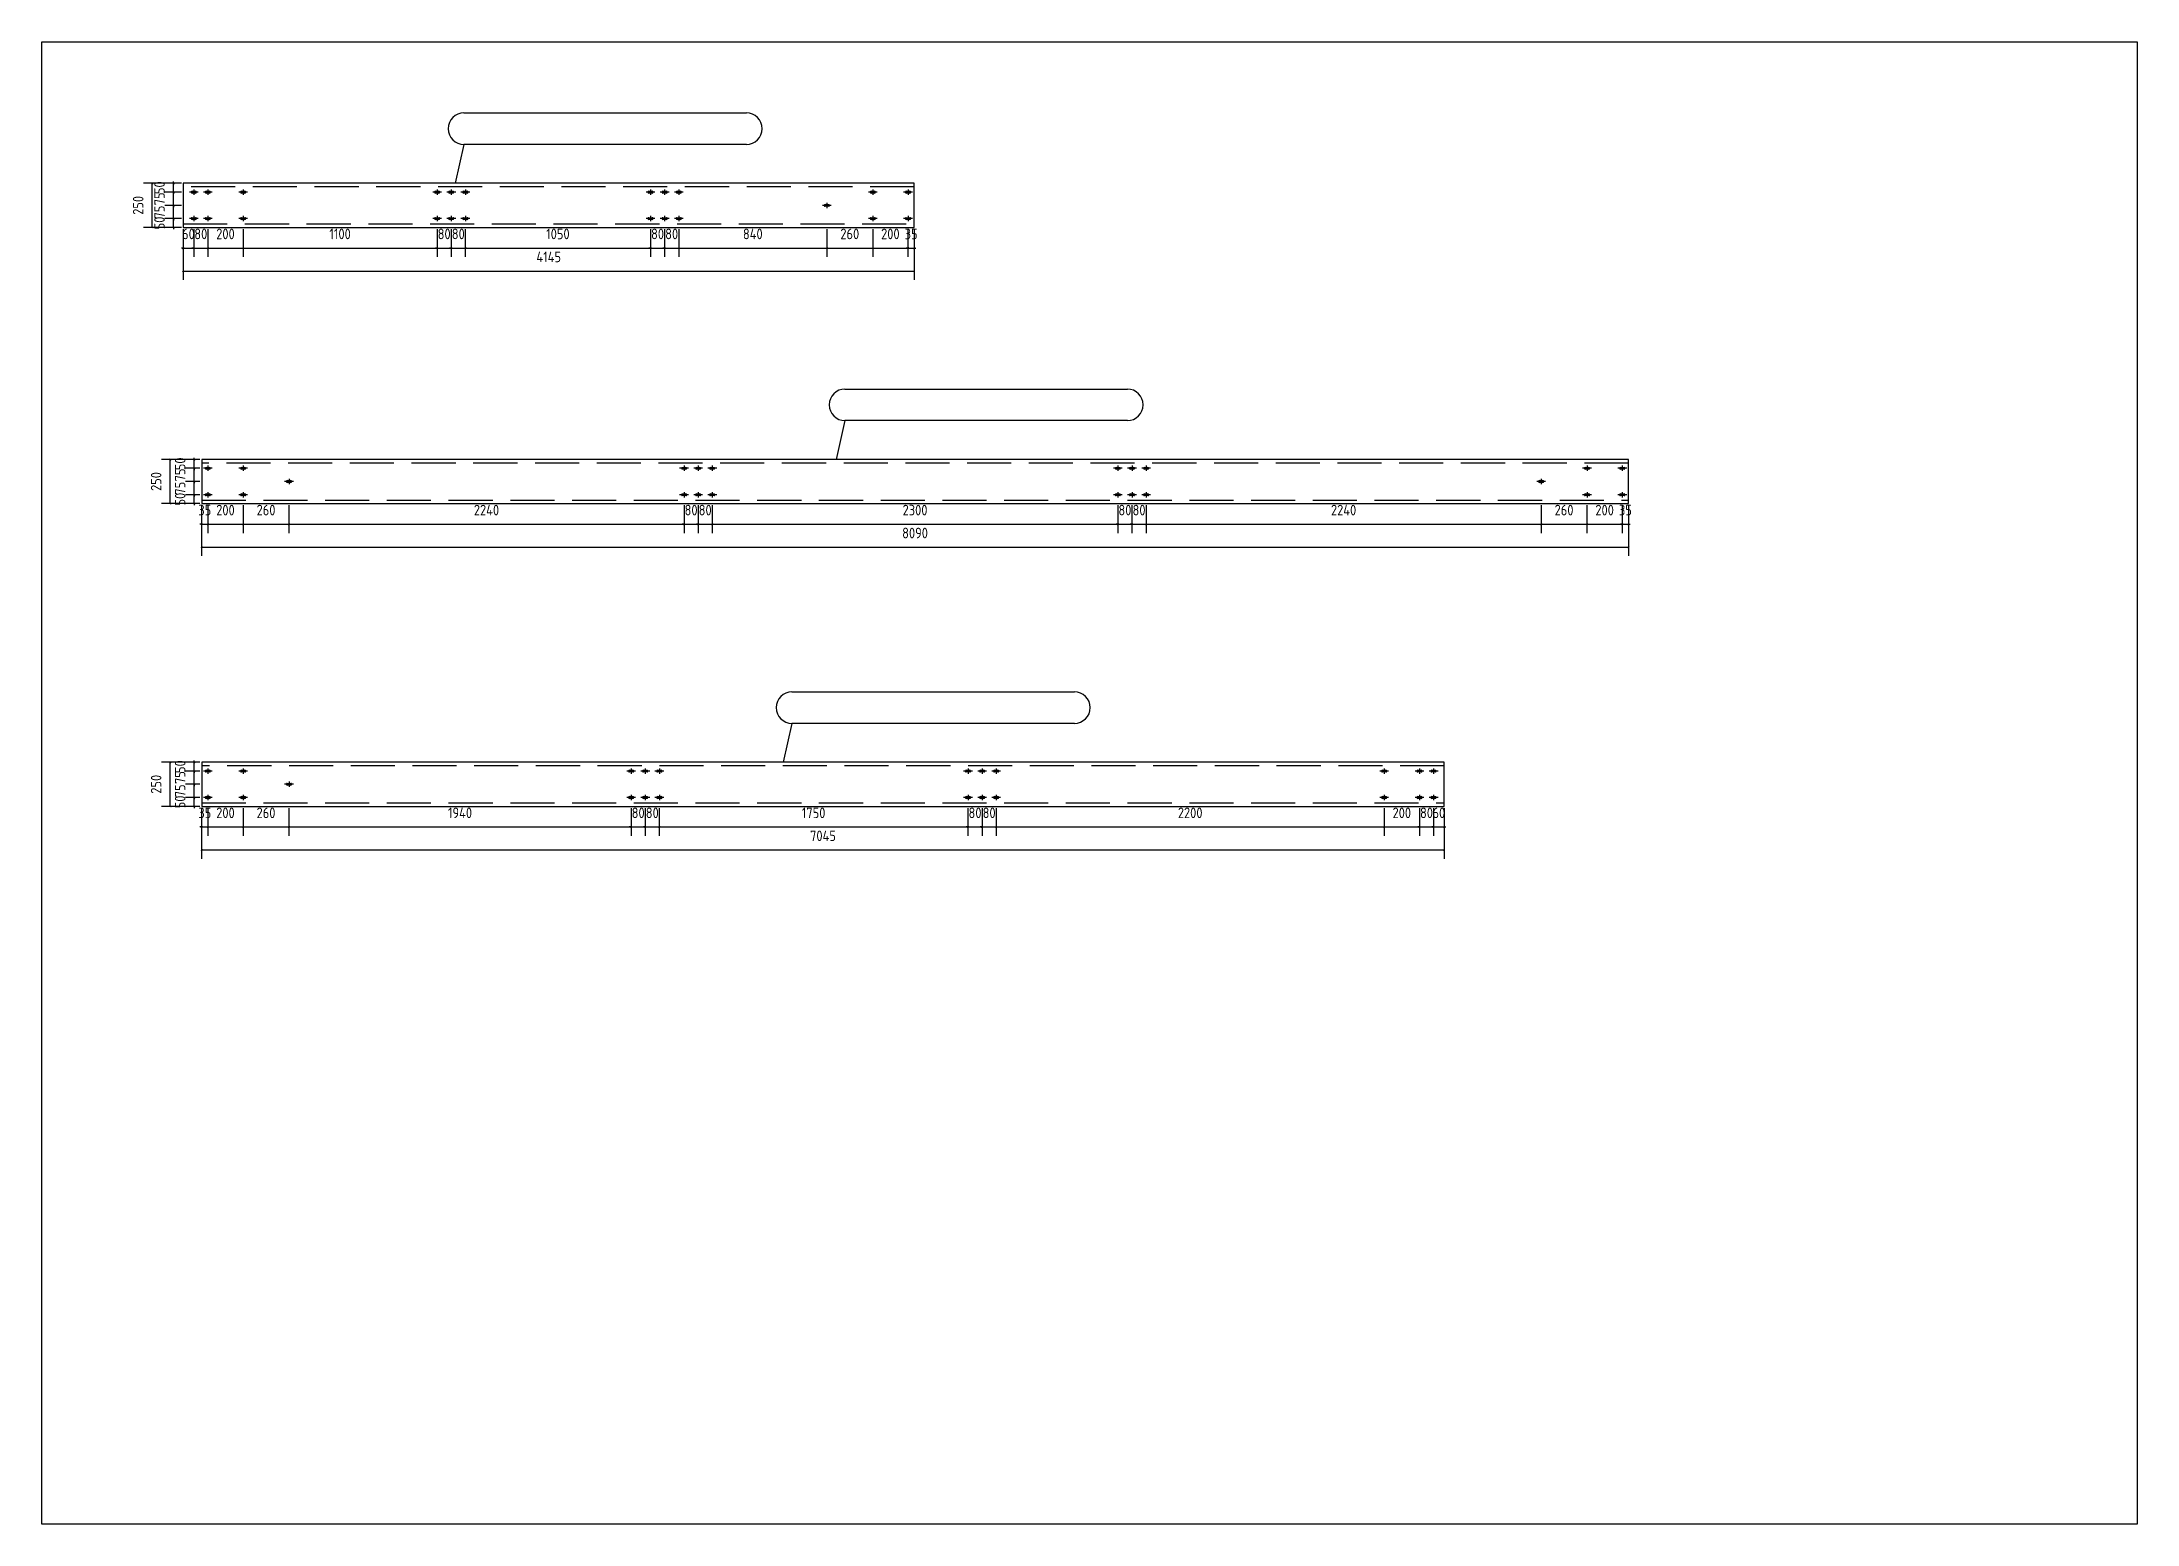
# Model space of a CAD drawing. Extents: x 533809 to 747315, y -17138 to 180511.
# Drawn here: x 684933 to 696813, y 45862 to 54262 of the extents above; entities that cross this region are included whole.
import ezdxf

# ---------------------------------------------------------------- set-up
doc = ezdxf.new("R2010")
doc.units = 0
doc.header["$LTSCALE"] = 1000
doc.header["$MEASUREMENT"] = 0
doc.linetypes.add('DASH', pattern=[0.35, 0.25, -0.1])
doc.layers.add('AXIS', color=3, linetype='Continuous')
doc.styles.get("Standard").update_dxf_attribs({"font": 'gbenor.shx', "bigfont": 'gbcbig.shx'})
doc.dimstyles.get("Standard").update_dxf_attribs({"dimscale": 100, "dimtxt": 3.5, "dimasz": 1, "dimexe": 2.5, "dimexo": 3, "dimgap": 1.5, "dimtad": 1, "dimdec": 0, "dimzin": 0, "dimdsep": 46, "dimtxsty": 'Standard', "dimblk": 'ARCHTICK', "dimcen": 0.09, "dimadec": 0, "dimazin": 0, "dimtfac": 1, "dimtdec": 0, "dimtix": 1, "dimtmove": 2, "dimatfit": 3, "dimfxl": 1, "dimtolj": 1, "dimtzin": 0, "dimarcsym": 0})

msp = doc.modelspace()

# ---------------------------------------------------------------- blocks, each defined once
blk = doc.blocks.new('_ArchTick')
at = {"color": 0, "linetype": 'ByBlock', "const_width": 0.4}
blk.add_lwpolyline([(-0.5, -0.5), (0.5, 0.5)], dxfattribs=at)
blk = doc.blocks.new('*D2744')
at = {"layer": 'AXIS', "color": 3, "lineweight": -2}
for p, q in [((685724, 53461), (685509, 53461)), ((685559, 53211), (685559, 53461)), ((685724, 53211), (685509, 53211))]:
    blk.add_line(p, q, dxfattribs=at)
at = {"layer": 'Defpoints', "color": 0}
for p in [(685559, 53461), (685734, 53461), (685734, 53211)]:
    blk.add_point(p, dxfattribs=at)
at = {"layer": 'AXIS', "color": 3, "lineweight": -2, "xscale": 10, "yscale": 10, "zscale": 10}
for p, rotation in [((685559, 53461), 90), ((685559, 53211), 270)]:
    blk.add_blockref('_ArchTick', p, dxfattribs=dict(at, rotation=rotation))
at = {"layer": 'AXIS', "color": 0, "insert": (685479, 53336), "char_height": 60, "attachment_point": 5, "rotation": 90}
blk.add_mtext('\\A1;250', dxfattribs=at)
blk = doc.blocks.new('*D2745')
at = {"layer": 'AXIS', "color": 3, "lineweight": -2}
for p, q in [((685734, 53201), (685734, 52914)), ((689879, 53201), (689879, 52914)), ((685734, 52964), (689879, 52964))]:
    blk.add_line(p, q, dxfattribs=at)
at = {"layer": 'Defpoints', "color": 0}
for p in [(685734, 53211), (689879, 53211), (689879, 52964)]:
    blk.add_point(p, dxfattribs=at)
at = {"layer": 'AXIS', "color": 3, "lineweight": -2, "xscale": 10, "yscale": 10, "zscale": 10, "rotation": 180}
blk.add_blockref('_ArchTick', (685734, 52964), dxfattribs=at)
at = {"layer": 'AXIS', "color": 3, "lineweight": -2, "xscale": 10, "yscale": 10, "zscale": 10}
blk.add_blockref('_ArchTick', (689879, 52964), dxfattribs=at)
at = {"layer": 'AXIS', "color": 0, "insert": (687807, 53044), "char_height": 60, "attachment_point": 5}
blk.add_mtext('\\A1;4145', dxfattribs=at)
blk = doc.blocks.new('*D2695')
at = {"layer": 'AXIS', "color": 3, "lineweight": -2}
for p, q in [((685734, 53201), (685734, 53044)), ((685794, 53201), (685794, 53044)), ((685734, 53094), (685724, 53094)), ((685734, 53094), (685794, 53094)), ((685794, 53094), (685804, 53094))]:
    blk.add_line(p, q, dxfattribs=at)
at = {"layer": 'Defpoints', "color": 0}
for p in [(685734, 53211), (685794, 53211), (685794, 53094)]:
    blk.add_point(p, dxfattribs=at)
at = {"layer": 'AXIS', "color": 3, "lineweight": -2, "xscale": 10, "yscale": 10, "zscale": 10}
blk.add_blockref('_ArchTick', (685734, 53094), dxfattribs=at)
at = {"layer": 'AXIS', "color": 3, "lineweight": -2, "xscale": 10, "yscale": 10, "zscale": 10, "rotation": 180}
blk.add_blockref('_ArchTick', (685794, 53094), dxfattribs=at)
at = {"layer": 'AXIS', "color": 0, "insert": (685764, 53174), "char_height": 60, "attachment_point": 5}
blk.add_mtext('\\A1;60', dxfattribs=at)
blk = doc.blocks.new('*D2696')
at = {"layer": 'AXIS', "color": 3, "lineweight": -2}
for p, q in [((685794, 53201), (685794, 53044)), ((685874, 53201), (685874, 53044)), ((685794, 53094), (685784, 53094)), ((685794, 53094), (685874, 53094)), ((685874, 53094), (685884, 53094))]:
    blk.add_line(p, q, dxfattribs=at)
at = {"layer": 'Defpoints', "color": 0}
for p in [(685794, 53211), (685874, 53211), (685874, 53094)]:
    blk.add_point(p, dxfattribs=at)
at = {"layer": 'AXIS', "color": 3, "lineweight": -2, "xscale": 10, "yscale": 10, "zscale": 10}
blk.add_blockref('_ArchTick', (685794, 53094), dxfattribs=at)
at = {"layer": 'AXIS', "color": 3, "lineweight": -2, "xscale": 10, "yscale": 10, "zscale": 10, "rotation": 180}
blk.add_blockref('_ArchTick', (685874, 53094), dxfattribs=at)
at = {"layer": 'AXIS', "color": 0, "insert": (685834, 53174), "char_height": 60, "attachment_point": 5}
blk.add_mtext('\\A1;80', dxfattribs=at)
blk = doc.blocks.new('*D2746')
at = {"layer": 'AXIS', "color": 3, "lineweight": -2}
for p, q in [((685874, 53201), (685874, 53044)), ((686074, 53201), (686074, 53044)), ((685874, 53094), (686074, 53094))]:
    blk.add_line(p, q, dxfattribs=at)
at = {"layer": 'Defpoints', "color": 0}
for p in [(685874, 53211), (686074, 53211), (686074, 53094)]:
    blk.add_point(p, dxfattribs=at)
at = {"layer": 'AXIS', "color": 3, "lineweight": -2, "xscale": 10, "yscale": 10, "zscale": 10, "rotation": 180}
blk.add_blockref('_ArchTick', (685874, 53094), dxfattribs=at)
at = {"layer": 'AXIS', "color": 3, "lineweight": -2, "xscale": 10, "yscale": 10, "zscale": 10}
blk.add_blockref('_ArchTick', (686074, 53094), dxfattribs=at)
at = {"layer": 'AXIS', "color": 0, "insert": (685974, 53174), "char_height": 60, "attachment_point": 5}
blk.add_mtext('\\A1;200', dxfattribs=at)
blk = doc.blocks.new('*D2697')
at = {"layer": 'AXIS', "color": 3, "lineweight": -2}
for p, q in [((686074, 53201), (686074, 53044)), ((687174, 53201), (687174, 53044)), ((686074, 53094), (687174, 53094))]:
    blk.add_line(p, q, dxfattribs=at)
at = {"layer": 'Defpoints', "color": 0}
for p in [(686074, 53211), (687174, 53211), (687174, 53094)]:
    blk.add_point(p, dxfattribs=at)
at = {"layer": 'AXIS', "color": 3, "lineweight": -2, "xscale": 10, "yscale": 10, "zscale": 10, "rotation": 180}
blk.add_blockref('_ArchTick', (686074, 53094), dxfattribs=at)
at = {"layer": 'AXIS', "color": 3, "lineweight": -2, "xscale": 10, "yscale": 10, "zscale": 10}
blk.add_blockref('_ArchTick', (687174, 53094), dxfattribs=at)
at = {"layer": 'AXIS', "color": 0, "insert": (686624, 53174), "char_height": 60, "attachment_point": 5}
blk.add_mtext('\\A1;1100', dxfattribs=at)
blk = doc.blocks.new('*D2698')
at = {"layer": 'AXIS', "color": 3, "lineweight": -2}
for p, q in [((687174, 53201), (687174, 53044)), ((687254, 53201), (687254, 53044)), ((687174, 53094), (687164, 53094)), ((687174, 53094), (687254, 53094)), ((687254, 53094), (687264, 53094))]:
    blk.add_line(p, q, dxfattribs=at)
at = {"layer": 'Defpoints', "color": 0}
for p in [(687174, 53211), (687254, 53211), (687254, 53094)]:
    blk.add_point(p, dxfattribs=at)
at = {"layer": 'AXIS', "color": 3, "lineweight": -2, "xscale": 10, "yscale": 10, "zscale": 10}
blk.add_blockref('_ArchTick', (687174, 53094), dxfattribs=at)
at = {"layer": 'AXIS', "color": 3, "lineweight": -2, "xscale": 10, "yscale": 10, "zscale": 10, "rotation": 180}
blk.add_blockref('_ArchTick', (687254, 53094), dxfattribs=at)
at = {"layer": 'AXIS', "color": 0, "insert": (687214, 53174), "char_height": 60, "attachment_point": 5}
blk.add_mtext('\\A1;80', dxfattribs=at)
blk = doc.blocks.new('*D2699')
at = {"layer": 'AXIS', "color": 3, "lineweight": -2}
for p, q in [((687254, 53201), (687254, 53044)), ((687334, 53201), (687334, 53044)), ((687254, 53094), (687244, 53094)), ((687254, 53094), (687334, 53094)), ((687334, 53094), (687344, 53094))]:
    blk.add_line(p, q, dxfattribs=at)
at = {"layer": 'Defpoints', "color": 0}
for p in [(687254, 53211), (687334, 53211), (687334, 53094)]:
    blk.add_point(p, dxfattribs=at)
at = {"layer": 'AXIS', "color": 3, "lineweight": -2, "xscale": 10, "yscale": 10, "zscale": 10}
blk.add_blockref('_ArchTick', (687254, 53094), dxfattribs=at)
at = {"layer": 'AXIS', "color": 3, "lineweight": -2, "xscale": 10, "yscale": 10, "zscale": 10, "rotation": 180}
blk.add_blockref('_ArchTick', (687334, 53094), dxfattribs=at)
at = {"layer": 'AXIS', "color": 0, "insert": (687294, 53174), "char_height": 60, "attachment_point": 5}
blk.add_mtext('\\A1;80', dxfattribs=at)
blk = doc.blocks.new('*D2700')
at = {"layer": 'AXIS', "color": 3, "lineweight": -2}
for p, q in [((687334, 53201), (687334, 53044)), ((688384, 53201), (688384, 53044)), ((687334, 53094), (688384, 53094))]:
    blk.add_line(p, q, dxfattribs=at)
at = {"layer": 'Defpoints', "color": 0}
for p in [(687334, 53211), (688384, 53211), (688384, 53094)]:
    blk.add_point(p, dxfattribs=at)
at = {"layer": 'AXIS', "color": 3, "lineweight": -2, "xscale": 10, "yscale": 10, "zscale": 10, "rotation": 180}
blk.add_blockref('_ArchTick', (687334, 53094), dxfattribs=at)
at = {"layer": 'AXIS', "color": 3, "lineweight": -2, "xscale": 10, "yscale": 10, "zscale": 10}
blk.add_blockref('_ArchTick', (688384, 53094), dxfattribs=at)
at = {"layer": 'AXIS', "color": 0, "insert": (687859, 53174), "char_height": 60, "attachment_point": 5}
blk.add_mtext('\\A1;1050', dxfattribs=at)
blk = doc.blocks.new('*D2701')
at = {"layer": 'AXIS', "color": 3, "lineweight": -2}
for p, q in [((688384, 53201), (688384, 53044)), ((688464, 53201), (688464, 53044)), ((688384, 53094), (688374, 53094)), ((688384, 53094), (688464, 53094)), ((688464, 53094), (688474, 53094))]:
    blk.add_line(p, q, dxfattribs=at)
at = {"layer": 'Defpoints', "color": 0}
for p in [(688384, 53211), (688464, 53211), (688464, 53094)]:
    blk.add_point(p, dxfattribs=at)
at = {"layer": 'AXIS', "color": 3, "lineweight": -2, "xscale": 10, "yscale": 10, "zscale": 10}
blk.add_blockref('_ArchTick', (688384, 53094), dxfattribs=at)
at = {"layer": 'AXIS', "color": 3, "lineweight": -2, "xscale": 10, "yscale": 10, "zscale": 10, "rotation": 180}
blk.add_blockref('_ArchTick', (688464, 53094), dxfattribs=at)
at = {"layer": 'AXIS', "color": 0, "insert": (688424, 53174), "char_height": 60, "attachment_point": 5}
blk.add_mtext('\\A1;80', dxfattribs=at)
blk = doc.blocks.new('*D2702')
at = {"layer": 'AXIS', "color": 3, "lineweight": -2}
for p, q in [((688464, 53201), (688464, 53044)), ((688544, 53201), (688544, 53044)), ((688464, 53094), (688454, 53094)), ((688464, 53094), (688544, 53094)), ((688544, 53094), (688554, 53094))]:
    blk.add_line(p, q, dxfattribs=at)
at = {"layer": 'Defpoints', "color": 0}
for p in [(688464, 53211), (688544, 53211), (688544, 53094)]:
    blk.add_point(p, dxfattribs=at)
at = {"layer": 'AXIS', "color": 3, "lineweight": -2, "xscale": 10, "yscale": 10, "zscale": 10}
blk.add_blockref('_ArchTick', (688464, 53094), dxfattribs=at)
at = {"layer": 'AXIS', "color": 3, "lineweight": -2, "xscale": 10, "yscale": 10, "zscale": 10, "rotation": 180}
blk.add_blockref('_ArchTick', (688544, 53094), dxfattribs=at)
at = {"layer": 'AXIS', "color": 0, "insert": (688504, 53174), "char_height": 60, "attachment_point": 5}
blk.add_mtext('\\A1;80', dxfattribs=at)
blk = doc.blocks.new('*D2703')
at = {"layer": 'AXIS', "color": 3, "lineweight": -2}
for p, q in [((688544, 53201), (688544, 53044)), ((689384, 53201), (689384, 53044)), ((688544, 53094), (689384, 53094))]:
    blk.add_line(p, q, dxfattribs=at)
at = {"layer": 'Defpoints', "color": 0}
for p in [(688544, 53211), (689384, 53211), (689384, 53094)]:
    blk.add_point(p, dxfattribs=at)
at = {"layer": 'AXIS', "color": 3, "lineweight": -2, "xscale": 10, "yscale": 10, "zscale": 10, "rotation": 180}
blk.add_blockref('_ArchTick', (688544, 53094), dxfattribs=at)
at = {"layer": 'AXIS', "color": 3, "lineweight": -2, "xscale": 10, "yscale": 10, "zscale": 10}
blk.add_blockref('_ArchTick', (689384, 53094), dxfattribs=at)
at = {"layer": 'AXIS', "color": 0, "insert": (688964, 53174), "char_height": 60, "attachment_point": 5}
blk.add_mtext('\\A1;840', dxfattribs=at)
blk = doc.blocks.new('*D2704')
at = {"layer": 'AXIS', "color": 3, "lineweight": -2}
for p, q in [((689384, 53201), (689384, 53044)), ((689644, 53201), (689644, 53044)), ((689384, 53094), (689644, 53094))]:
    blk.add_line(p, q, dxfattribs=at)
at = {"layer": 'Defpoints', "color": 0}
for p in [(689384, 53211), (689644, 53211), (689644, 53094)]:
    blk.add_point(p, dxfattribs=at)
at = {"layer": 'AXIS', "color": 3, "lineweight": -2, "xscale": 10, "yscale": 10, "zscale": 10, "rotation": 180}
blk.add_blockref('_ArchTick', (689384, 53094), dxfattribs=at)
at = {"layer": 'AXIS', "color": 3, "lineweight": -2, "xscale": 10, "yscale": 10, "zscale": 10}
blk.add_blockref('_ArchTick', (689644, 53094), dxfattribs=at)
at = {"layer": 'AXIS', "color": 0, "insert": (689514, 53174), "char_height": 60, "attachment_point": 5}
blk.add_mtext('\\A1;260', dxfattribs=at)
blk = doc.blocks.new('*D2705')
at = {"layer": 'AXIS', "color": 3, "lineweight": -2}
for p, q in [((689644, 53201), (689644, 53044)), ((689844, 53201), (689844, 53044)), ((689644, 53094), (689844, 53094))]:
    blk.add_line(p, q, dxfattribs=at)
at = {"layer": 'Defpoints', "color": 0}
for p in [(689644, 53211), (689844, 53211), (689844, 53094)]:
    blk.add_point(p, dxfattribs=at)
at = {"layer": 'AXIS', "color": 3, "lineweight": -2, "xscale": 10, "yscale": 10, "zscale": 10, "rotation": 180}
blk.add_blockref('_ArchTick', (689644, 53094), dxfattribs=at)
at = {"layer": 'AXIS', "color": 3, "lineweight": -2, "xscale": 10, "yscale": 10, "zscale": 10}
blk.add_blockref('_ArchTick', (689844, 53094), dxfattribs=at)
at = {"layer": 'AXIS', "color": 0, "insert": (689744, 53174), "char_height": 60, "attachment_point": 5}
blk.add_mtext('\\A1;200', dxfattribs=at)
blk = doc.blocks.new('*D2706')
at = {"layer": 'AXIS', "color": 3, "lineweight": -2}
for p, q in [((689844, 53201), (689844, 53044)), ((689879, 53201), (689879, 53044)), ((689844, 53094), (689834, 53094)), ((689844, 53094), (689879, 53094)), ((689879, 53094), (689889, 53094))]:
    blk.add_line(p, q, dxfattribs=at)
at = {"layer": 'Defpoints', "color": 0}
for p in [(689844, 53211), (689879, 53211), (689879, 53094)]:
    blk.add_point(p, dxfattribs=at)
at = {"layer": 'AXIS', "color": 3, "lineweight": -2, "xscale": 10, "yscale": 10, "zscale": 10}
blk.add_blockref('_ArchTick', (689844, 53094), dxfattribs=at)
at = {"layer": 'AXIS', "color": 3, "lineweight": -2, "xscale": 10, "yscale": 10, "zscale": 10, "rotation": 180}
blk.add_blockref('_ArchTick', (689879, 53094), dxfattribs=at)
at = {"layer": 'AXIS', "color": 0, "insert": (689862, 53174), "char_height": 60, "attachment_point": 5}
blk.add_mtext('\\A1;35', dxfattribs=at)
blk = doc.blocks.new('*D2707')
at = {"layer": 'AXIS', "color": 3, "lineweight": -2}
for p, q in [((685724, 53261), (685630, 53261)), ((685680, 53261), (685680, 53271)), ((685680, 53211), (685680, 53261)), ((685724, 53211), (685630, 53211)), ((685680, 53211), (685680, 53201))]:
    blk.add_line(p, q, dxfattribs=at)
at = {"layer": 'Defpoints', "color": 0}
for p in [(685680, 53261), (685734, 53261), (685734, 53211)]:
    blk.add_point(p, dxfattribs=at)
at = {"layer": 'AXIS', "color": 3, "lineweight": -2, "xscale": 10, "yscale": 10, "zscale": 10}
for p, rotation in [((685680, 53261), 270), ((685680, 53211), 90)]:
    blk.add_blockref('_ArchTick', p, dxfattribs=dict(at, rotation=rotation))
at = {"layer": 'AXIS', "color": 0, "insert": (685600, 53236), "char_height": 60, "attachment_point": 5, "rotation": 90}
blk.add_mtext('\\A1;50', dxfattribs=at)
blk = doc.blocks.new('*D2708')
at = {"layer": 'AXIS', "color": 3, "lineweight": -2}
for p, q in [((685680, 53336), (685680, 53346)), ((685724, 53336), (685630, 53336)), ((685724, 53261), (685630, 53261)), ((685680, 53261), (685680, 53336)), ((685680, 53261), (685680, 53251))]:
    blk.add_line(p, q, dxfattribs=at)
at = {"layer": 'Defpoints', "color": 0}
for p in [(685680, 53336), (685734, 53336), (685734, 53261)]:
    blk.add_point(p, dxfattribs=at)
at = {"layer": 'AXIS', "color": 3, "lineweight": -2, "xscale": 10, "yscale": 10, "zscale": 10}
for p, rotation in [((685680, 53336), 270), ((685680, 53261), 90)]:
    blk.add_blockref('_ArchTick', p, dxfattribs=dict(at, rotation=rotation))
at = {"layer": 'AXIS', "color": 0, "insert": (685600, 53298), "char_height": 60, "attachment_point": 5, "rotation": 90}
blk.add_mtext('\\A1;75', dxfattribs=at)
blk = doc.blocks.new('*D2709')
at = {"layer": 'AXIS', "color": 3, "lineweight": -2}
for p, q in [((685724, 53411), (685630, 53411)), ((685680, 53411), (685680, 53421)), ((685680, 53336), (685680, 53411)), ((685724, 53336), (685630, 53336)), ((685680, 53336), (685680, 53326))]:
    blk.add_line(p, q, dxfattribs=at)
at = {"layer": 'Defpoints', "color": 0}
for p in [(685680, 53411), (685734, 53411), (685734, 53336)]:
    blk.add_point(p, dxfattribs=at)
at = {"layer": 'AXIS', "color": 3, "lineweight": -2, "xscale": 10, "yscale": 10, "zscale": 10}
for p, rotation in [((685680, 53411), 270), ((685680, 53336), 90)]:
    blk.add_blockref('_ArchTick', p, dxfattribs=dict(at, rotation=rotation))
at = {"layer": 'AXIS', "color": 0, "insert": (685600, 53373), "char_height": 60, "attachment_point": 5, "rotation": 90}
blk.add_mtext('\\A1;75', dxfattribs=at)
blk = doc.blocks.new('*D2710')
at = {"layer": 'AXIS', "color": 3, "lineweight": -2}
for p, q in [((685724, 53461), (685630, 53461)), ((685680, 53461), (685680, 53471)), ((685680, 53411), (685680, 53461)), ((685724, 53411), (685630, 53411)), ((685680, 53411), (685680, 53401))]:
    blk.add_line(p, q, dxfattribs=at)
at = {"layer": 'Defpoints', "color": 0}
for p in [(685680, 53461), (685734, 53461), (685734, 53411)]:
    blk.add_point(p, dxfattribs=at)
at = {"layer": 'AXIS', "color": 3, "lineweight": -2, "xscale": 10, "yscale": 10, "zscale": 10}
for p, rotation in [((685680, 53461), 270), ((685680, 53411), 90)]:
    blk.add_blockref('_ArchTick', p, dxfattribs=dict(at, rotation=rotation))
at = {"layer": 'AXIS', "color": 0, "insert": (685600, 53436), "char_height": 60, "attachment_point": 5, "rotation": 90}
blk.add_mtext('\\A1;50', dxfattribs=at)
blk = doc.blocks.new('*D2711')
at = {"layer": 'AXIS', "color": 3, "lineweight": -2}
for p, q in [((685839, 51636), (685839, 51349)), ((693929, 51636), (693929, 51349)), ((685839, 51399), (693929, 51399))]:
    blk.add_line(p, q, dxfattribs=at)
at = {"layer": 'Defpoints', "color": 0}
for p in [(685839, 51646), (693929, 51646), (693929, 51399)]:
    blk.add_point(p, dxfattribs=at)
at = {"layer": 'AXIS', "color": 3, "lineweight": -2, "xscale": 10, "yscale": 10, "zscale": 10, "rotation": 180}
blk.add_blockref('_ArchTick', (685839, 51399), dxfattribs=at)
at = {"layer": 'AXIS', "color": 3, "lineweight": -2, "xscale": 10, "yscale": 10, "zscale": 10}
blk.add_blockref('_ArchTick', (693929, 51399), dxfattribs=at)
at = {"layer": 'AXIS', "color": 0, "insert": (689884, 51479), "char_height": 60, "attachment_point": 5}
blk.add_mtext('\\A1;8090', dxfattribs=at)
blk = doc.blocks.new('*D2712')
at = {"layer": 'AXIS', "color": 3, "lineweight": -2}
for p, q in [((685839, 51636), (685839, 51479)), ((685874, 51636), (685874, 51479)), ((685839, 51529), (685829, 51529)), ((685839, 51529), (685874, 51529)), ((685874, 51529), (685884, 51529))]:
    blk.add_line(p, q, dxfattribs=at)
at = {"layer": 'Defpoints', "color": 0}
for p in [(685839, 51646), (685874, 51646), (685874, 51529)]:
    blk.add_point(p, dxfattribs=at)
at = {"layer": 'AXIS', "color": 3, "lineweight": -2, "xscale": 10, "yscale": 10, "zscale": 10}
blk.add_blockref('_ArchTick', (685839, 51529), dxfattribs=at)
at = {"layer": 'AXIS', "color": 3, "lineweight": -2, "xscale": 10, "yscale": 10, "zscale": 10, "rotation": 180}
blk.add_blockref('_ArchTick', (685874, 51529), dxfattribs=at)
at = {"layer": 'AXIS', "color": 0, "insert": (685857, 51609), "char_height": 60, "attachment_point": 5}
blk.add_mtext('\\A1;35', dxfattribs=at)
blk = doc.blocks.new('*D2713')
at = {"layer": 'AXIS', "color": 3, "lineweight": -2}
for p, q in [((685874, 51636), (685874, 51479)), ((686074, 51636), (686074, 51479)), ((685874, 51529), (686074, 51529))]:
    blk.add_line(p, q, dxfattribs=at)
at = {"layer": 'Defpoints', "color": 0}
for p in [(685874, 51646), (686074, 51646), (686074, 51529)]:
    blk.add_point(p, dxfattribs=at)
at = {"layer": 'AXIS', "color": 3, "lineweight": -2, "xscale": 10, "yscale": 10, "zscale": 10, "rotation": 180}
blk.add_blockref('_ArchTick', (685874, 51529), dxfattribs=at)
at = {"layer": 'AXIS', "color": 3, "lineweight": -2, "xscale": 10, "yscale": 10, "zscale": 10}
blk.add_blockref('_ArchTick', (686074, 51529), dxfattribs=at)
at = {"layer": 'AXIS', "color": 0, "insert": (685974, 51609), "char_height": 60, "attachment_point": 5}
blk.add_mtext('\\A1;200', dxfattribs=at)
blk = doc.blocks.new('*D2714')
at = {"layer": 'AXIS', "color": 3, "lineweight": -2}
for p, q in [((686334, 51636), (686334, 51479)), ((688574, 51636), (688574, 51479)), ((686334, 51529), (688574, 51529))]:
    blk.add_line(p, q, dxfattribs=at)
at = {"layer": 'Defpoints', "color": 0}
for p in [(686334, 51646), (688574, 51646), (688574, 51529)]:
    blk.add_point(p, dxfattribs=at)
at = {"layer": 'AXIS', "color": 3, "lineweight": -2, "xscale": 10, "yscale": 10, "zscale": 10, "rotation": 180}
blk.add_blockref('_ArchTick', (686334, 51529), dxfattribs=at)
at = {"layer": 'AXIS', "color": 3, "lineweight": -2, "xscale": 10, "yscale": 10, "zscale": 10}
blk.add_blockref('_ArchTick', (688574, 51529), dxfattribs=at)
at = {"layer": 'AXIS', "color": 0, "insert": (687454, 51609), "char_height": 60, "attachment_point": 5}
blk.add_mtext('\\A1;2240', dxfattribs=at)
blk = doc.blocks.new('*D2715')
at = {"layer": 'AXIS', "color": 3, "lineweight": -2}
for p, q in [((688574, 51636), (688574, 51479)), ((688654, 51636), (688654, 51479)), ((688574, 51529), (688564, 51529)), ((688574, 51529), (688654, 51529)), ((688654, 51529), (688664, 51529))]:
    blk.add_line(p, q, dxfattribs=at)
at = {"layer": 'Defpoints', "color": 0}
for p in [(688574, 51646), (688654, 51646), (688654, 51529)]:
    blk.add_point(p, dxfattribs=at)
at = {"layer": 'AXIS', "color": 3, "lineweight": -2, "xscale": 10, "yscale": 10, "zscale": 10}
blk.add_blockref('_ArchTick', (688574, 51529), dxfattribs=at)
at = {"layer": 'AXIS', "color": 3, "lineweight": -2, "xscale": 10, "yscale": 10, "zscale": 10, "rotation": 180}
blk.add_blockref('_ArchTick', (688654, 51529), dxfattribs=at)
at = {"layer": 'AXIS', "color": 0, "insert": (688614, 51609), "char_height": 60, "attachment_point": 5}
blk.add_mtext('\\A1;80', dxfattribs=at)
blk = doc.blocks.new('*D2716')
at = {"layer": 'AXIS', "color": 3, "lineweight": -2}
for p, q in [((688654, 51636), (688654, 51479)), ((688734, 51636), (688734, 51479)), ((688654, 51529), (688644, 51529)), ((688654, 51529), (688734, 51529)), ((688734, 51529), (688744, 51529))]:
    blk.add_line(p, q, dxfattribs=at)
at = {"layer": 'Defpoints', "color": 0}
for p in [(688654, 51646), (688734, 51646), (688734, 51529)]:
    blk.add_point(p, dxfattribs=at)
at = {"layer": 'AXIS', "color": 3, "lineweight": -2, "xscale": 10, "yscale": 10, "zscale": 10}
blk.add_blockref('_ArchTick', (688654, 51529), dxfattribs=at)
at = {"layer": 'AXIS', "color": 3, "lineweight": -2, "xscale": 10, "yscale": 10, "zscale": 10, "rotation": 180}
blk.add_blockref('_ArchTick', (688734, 51529), dxfattribs=at)
at = {"layer": 'AXIS', "color": 0, "insert": (688694, 51609), "char_height": 60, "attachment_point": 5}
blk.add_mtext('\\A1;80', dxfattribs=at)
blk = doc.blocks.new('*D2717')
at = {"layer": 'AXIS', "color": 3, "lineweight": -2}
for p, q in [((688734, 51636), (688734, 51479)), ((691034, 51636), (691034, 51479)), ((688734, 51529), (691034, 51529))]:
    blk.add_line(p, q, dxfattribs=at)
at = {"layer": 'Defpoints', "color": 0}
for p in [(688734, 51646), (691034, 51646), (691034, 51529)]:
    blk.add_point(p, dxfattribs=at)
at = {"layer": 'AXIS', "color": 3, "lineweight": -2, "xscale": 10, "yscale": 10, "zscale": 10, "rotation": 180}
blk.add_blockref('_ArchTick', (688734, 51529), dxfattribs=at)
at = {"layer": 'AXIS', "color": 3, "lineweight": -2, "xscale": 10, "yscale": 10, "zscale": 10}
blk.add_blockref('_ArchTick', (691034, 51529), dxfattribs=at)
at = {"layer": 'AXIS', "color": 0, "insert": (689884, 51609), "char_height": 60, "attachment_point": 5}
blk.add_mtext('\\A1;2300', dxfattribs=at)
blk = doc.blocks.new('*D2718')
at = {"layer": 'AXIS', "color": 3, "lineweight": -2}
for p, q in [((691034, 51636), (691034, 51479)), ((691114, 51636), (691114, 51479)), ((691034, 51529), (691024, 51529)), ((691034, 51529), (691114, 51529)), ((691114, 51529), (691124, 51529))]:
    blk.add_line(p, q, dxfattribs=at)
at = {"layer": 'Defpoints', "color": 0}
for p in [(691034, 51646), (691114, 51646), (691114, 51529)]:
    blk.add_point(p, dxfattribs=at)
at = {"layer": 'AXIS', "color": 3, "lineweight": -2, "xscale": 10, "yscale": 10, "zscale": 10}
blk.add_blockref('_ArchTick', (691034, 51529), dxfattribs=at)
at = {"layer": 'AXIS', "color": 3, "lineweight": -2, "xscale": 10, "yscale": 10, "zscale": 10, "rotation": 180}
blk.add_blockref('_ArchTick', (691114, 51529), dxfattribs=at)
at = {"layer": 'AXIS', "color": 0, "insert": (691074, 51609), "char_height": 60, "attachment_point": 5}
blk.add_mtext('\\A1;80', dxfattribs=at)
blk = doc.blocks.new('*D2719')
at = {"layer": 'AXIS', "color": 3, "lineweight": -2}
for p, q in [((691114, 51636), (691114, 51479)), ((691194, 51636), (691194, 51479)), ((691114, 51529), (691104, 51529)), ((691114, 51529), (691194, 51529)), ((691194, 51529), (691204, 51529))]:
    blk.add_line(p, q, dxfattribs=at)
at = {"layer": 'Defpoints', "color": 0}
for p in [(691114, 51646), (691194, 51646), (691194, 51529)]:
    blk.add_point(p, dxfattribs=at)
at = {"layer": 'AXIS', "color": 3, "lineweight": -2, "xscale": 10, "yscale": 10, "zscale": 10}
blk.add_blockref('_ArchTick', (691114, 51529), dxfattribs=at)
at = {"layer": 'AXIS', "color": 3, "lineweight": -2, "xscale": 10, "yscale": 10, "zscale": 10, "rotation": 180}
blk.add_blockref('_ArchTick', (691194, 51529), dxfattribs=at)
at = {"layer": 'AXIS', "color": 0, "insert": (691154, 51609), "char_height": 60, "attachment_point": 5}
blk.add_mtext('\\A1;80', dxfattribs=at)
blk = doc.blocks.new('*D2720')
at = {"layer": 'AXIS', "color": 3, "lineweight": -2}
for p, q in [((691194, 51636), (691194, 51479)), ((693434, 51636), (693434, 51479)), ((691194, 51529), (693434, 51529))]:
    blk.add_line(p, q, dxfattribs=at)
at = {"layer": 'Defpoints', "color": 0}
for p in [(691194, 51646), (693434, 51646), (693434, 51529)]:
    blk.add_point(p, dxfattribs=at)
at = {"layer": 'AXIS', "color": 3, "lineweight": -2, "xscale": 10, "yscale": 10, "zscale": 10, "rotation": 180}
blk.add_blockref('_ArchTick', (691194, 51529), dxfattribs=at)
at = {"layer": 'AXIS', "color": 3, "lineweight": -2, "xscale": 10, "yscale": 10, "zscale": 10}
blk.add_blockref('_ArchTick', (693434, 51529), dxfattribs=at)
at = {"layer": 'AXIS', "color": 0, "insert": (692314, 51609), "char_height": 60, "attachment_point": 5}
blk.add_mtext('\\A1;2240', dxfattribs=at)
blk = doc.blocks.new('*D2721')
at = {"layer": 'AXIS', "color": 3, "lineweight": -2}
for p, q in [((693434, 51636), (693434, 51479)), ((693694, 51636), (693694, 51479)), ((693434, 51529), (693694, 51529))]:
    blk.add_line(p, q, dxfattribs=at)
at = {"layer": 'Defpoints', "color": 0}
for p in [(693434, 51646), (693694, 51646), (693694, 51529)]:
    blk.add_point(p, dxfattribs=at)
at = {"layer": 'AXIS', "color": 3, "lineweight": -2, "xscale": 10, "yscale": 10, "zscale": 10, "rotation": 180}
blk.add_blockref('_ArchTick', (693434, 51529), dxfattribs=at)
at = {"layer": 'AXIS', "color": 3, "lineweight": -2, "xscale": 10, "yscale": 10, "zscale": 10}
blk.add_blockref('_ArchTick', (693694, 51529), dxfattribs=at)
at = {"layer": 'AXIS', "color": 0, "insert": (693564, 51609), "char_height": 60, "attachment_point": 5}
blk.add_mtext('\\A1;260', dxfattribs=at)
blk = doc.blocks.new('*D2722')
at = {"layer": 'AXIS', "color": 3, "lineweight": -2}
for p, q in [((693694, 51636), (693694, 51479)), ((693894, 51636), (693894, 51479)), ((693694, 51529), (693894, 51529))]:
    blk.add_line(p, q, dxfattribs=at)
at = {"layer": 'Defpoints', "color": 0}
for p in [(693694, 51646), (693894, 51646), (693894, 51529)]:
    blk.add_point(p, dxfattribs=at)
at = {"layer": 'AXIS', "color": 3, "lineweight": -2, "xscale": 10, "yscale": 10, "zscale": 10, "rotation": 180}
blk.add_blockref('_ArchTick', (693694, 51529), dxfattribs=at)
at = {"layer": 'AXIS', "color": 3, "lineweight": -2, "xscale": 10, "yscale": 10, "zscale": 10}
blk.add_blockref('_ArchTick', (693894, 51529), dxfattribs=at)
at = {"layer": 'AXIS', "color": 0, "insert": (693794, 51609), "char_height": 60, "attachment_point": 5}
blk.add_mtext('\\A1;200', dxfattribs=at)
blk = doc.blocks.new('*D2723')
at = {"layer": 'AXIS', "color": 3, "lineweight": -2}
for p, q in [((693894, 51636), (693894, 51479)), ((693929, 51636), (693929, 51479)), ((693894, 51529), (693884, 51529)), ((693894, 51529), (693929, 51529)), ((693929, 51529), (693939, 51529))]:
    blk.add_line(p, q, dxfattribs=at)
at = {"layer": 'Defpoints', "color": 0}
for p in [(693894, 51646), (693929, 51646), (693929, 51529)]:
    blk.add_point(p, dxfattribs=at)
at = {"layer": 'AXIS', "color": 3, "lineweight": -2, "xscale": 10, "yscale": 10, "zscale": 10}
blk.add_blockref('_ArchTick', (693894, 51529), dxfattribs=at)
at = {"layer": 'AXIS', "color": 3, "lineweight": -2, "xscale": 10, "yscale": 10, "zscale": 10, "rotation": 180}
blk.add_blockref('_ArchTick', (693929, 51529), dxfattribs=at)
at = {"layer": 'AXIS', "color": 0, "insert": (693912, 51609), "char_height": 60, "attachment_point": 5}
blk.add_mtext('\\A1;35', dxfattribs=at)
blk = doc.blocks.new('*D2724')
at = {"layer": 'AXIS', "color": 3, "lineweight": -2}
for p, q in [((685829, 51696), (685747, 51696)), ((685797, 51696), (685797, 51706)), ((685797, 51646), (685797, 51696)), ((685829, 51646), (685747, 51646)), ((685797, 51646), (685797, 51636))]:
    blk.add_line(p, q, dxfattribs=at)
at = {"layer": 'Defpoints', "color": 0}
for p in [(685797, 51696), (685839, 51696), (685839, 51646)]:
    blk.add_point(p, dxfattribs=at)
at = {"layer": 'AXIS', "color": 3, "lineweight": -2, "xscale": 10, "yscale": 10, "zscale": 10}
for p, rotation in [((685797, 51696), 270), ((685797, 51646), 90)]:
    blk.add_blockref('_ArchTick', p, dxfattribs=dict(at, rotation=rotation))
at = {"layer": 'AXIS', "color": 0, "insert": (685717, 51671), "char_height": 60, "attachment_point": 5, "rotation": 90}
blk.add_mtext('\\A1;50', dxfattribs=at)
blk = doc.blocks.new('*D2725')
at = {"layer": 'AXIS', "color": 3, "lineweight": -2}
for p, q in [((685829, 51771), (685747, 51771)), ((685829, 51696), (685747, 51696)), ((685797, 51771), (685797, 51781)), ((685797, 51696), (685797, 51771)), ((685797, 51696), (685797, 51686))]:
    blk.add_line(p, q, dxfattribs=at)
at = {"layer": 'Defpoints', "color": 0}
for p in [(685797, 51771), (685839, 51771), (685839, 51696)]:
    blk.add_point(p, dxfattribs=at)
at = {"layer": 'AXIS', "color": 3, "lineweight": -2, "xscale": 10, "yscale": 10, "zscale": 10}
for p, rotation in [((685797, 51771), 270), ((685797, 51696), 90)]:
    blk.add_blockref('_ArchTick', p, dxfattribs=dict(at, rotation=rotation))
at = {"layer": 'AXIS', "color": 0, "insert": (685717, 51733), "char_height": 60, "attachment_point": 5, "rotation": 90}
blk.add_mtext('\\A1;75', dxfattribs=at)
blk = doc.blocks.new('*D2726')
at = {"layer": 'AXIS', "color": 3, "lineweight": -2}
for p, q in [((685829, 51846), (685747, 51846)), ((685797, 51846), (685797, 51856)), ((685797, 51771), (685797, 51846)), ((685829, 51771), (685747, 51771)), ((685797, 51771), (685797, 51761))]:
    blk.add_line(p, q, dxfattribs=at)
at = {"layer": 'Defpoints', "color": 0}
for p in [(685797, 51846), (685839, 51846), (685839, 51771)]:
    blk.add_point(p, dxfattribs=at)
at = {"layer": 'AXIS', "color": 3, "lineweight": -2, "xscale": 10, "yscale": 10, "zscale": 10}
for p, rotation in [((685797, 51846), 270), ((685797, 51771), 90)]:
    blk.add_blockref('_ArchTick', p, dxfattribs=dict(at, rotation=rotation))
at = {"layer": 'AXIS', "color": 0, "insert": (685717, 51808), "char_height": 60, "attachment_point": 5, "rotation": 90}
blk.add_mtext('\\A1;75', dxfattribs=at)
blk = doc.blocks.new('*D2747')
at = {"layer": 'AXIS', "color": 3, "lineweight": -2}
for p, q in [((685829, 51896), (685747, 51896)), ((685829, 51846), (685747, 51846)), ((685797, 51896), (685797, 51906)), ((685797, 51846), (685797, 51896)), ((685797, 51846), (685797, 51836))]:
    blk.add_line(p, q, dxfattribs=at)
at = {"layer": 'Defpoints', "color": 0}
for p in [(685797, 51896), (685839, 51896), (685839, 51846)]:
    blk.add_point(p, dxfattribs=at)
at = {"layer": 'AXIS', "color": 3, "lineweight": -2, "xscale": 10, "yscale": 10, "zscale": 10}
for p, rotation in [((685797, 51896), 270), ((685797, 51846), 90)]:
    blk.add_blockref('_ArchTick', p, dxfattribs=dict(at, rotation=rotation))
at = {"layer": 'AXIS', "color": 0, "insert": (685717, 51871), "char_height": 60, "attachment_point": 5, "rotation": 90}
blk.add_mtext('\\A1;50', dxfattribs=at)
blk = doc.blocks.new('*D2748')
at = {"layer": 'AXIS', "color": 3, "lineweight": -2}
for p, q in [((685829, 51896), (685611, 51896)), ((685661, 51646), (685661, 51896)), ((685829, 51646), (685611, 51646))]:
    blk.add_line(p, q, dxfattribs=at)
at = {"layer": 'Defpoints', "color": 0}
for p in [(685661, 51896), (685839, 51896), (685839, 51646)]:
    blk.add_point(p, dxfattribs=at)
at = {"layer": 'AXIS', "color": 3, "lineweight": -2, "xscale": 10, "yscale": 10, "zscale": 10}
for p, rotation in [((685661, 51896), 90), ((685661, 51646), 270)]:
    blk.add_blockref('_ArchTick', p, dxfattribs=dict(at, rotation=rotation))
at = {"layer": 'AXIS', "color": 0, "insert": (685581, 51771), "char_height": 60, "attachment_point": 5, "rotation": 90}
blk.add_mtext('\\A1;250', dxfattribs=at)
blk = doc.blocks.new('*D2727')
at = {"layer": 'AXIS', "color": 3, "lineweight": -2}
for p, q in [((686074, 51636), (686074, 51479)), ((686334, 51636), (686334, 51479)), ((686074, 51529), (686334, 51529))]:
    blk.add_line(p, q, dxfattribs=at)
at = {"layer": 'Defpoints', "color": 0}
for p in [(686074, 51646), (686334, 51646), (686334, 51529)]:
    blk.add_point(p, dxfattribs=at)
at = {"layer": 'AXIS', "color": 3, "lineweight": -2, "xscale": 10, "yscale": 10, "zscale": 10, "rotation": 180}
blk.add_blockref('_ArchTick', (686074, 51529), dxfattribs=at)
at = {"layer": 'AXIS', "color": 3, "lineweight": -2, "xscale": 10, "yscale": 10, "zscale": 10}
blk.add_blockref('_ArchTick', (686334, 51529), dxfattribs=at)
at = {"layer": 'AXIS', "color": 0, "insert": (686204, 51609), "char_height": 60, "attachment_point": 5}
blk.add_mtext('\\A1;260', dxfattribs=at)
blk = doc.blocks.new('*D2728')
at = {"layer": 'AXIS', "color": 3, "lineweight": -2}
for p, q in [((685839, 49920), (685839, 49633)), ((692884, 49920), (692884, 49633)), ((685839, 49683), (692884, 49683))]:
    blk.add_line(p, q, dxfattribs=at)
at = {"layer": 'Defpoints', "color": 0}
for p in [(685839, 49930), (692884, 49930), (692884, 49683)]:
    blk.add_point(p, dxfattribs=at)
at = {"layer": 'AXIS', "color": 3, "lineweight": -2, "xscale": 10, "yscale": 10, "zscale": 10, "rotation": 180}
blk.add_blockref('_ArchTick', (685839, 49683), dxfattribs=at)
at = {"layer": 'AXIS', "color": 3, "lineweight": -2, "xscale": 10, "yscale": 10, "zscale": 10}
blk.add_blockref('_ArchTick', (692884, 49683), dxfattribs=at)
at = {"layer": 'AXIS', "color": 0, "insert": (689362, 49763), "char_height": 60, "attachment_point": 5}
blk.add_mtext('\\A1;7045', dxfattribs=at)
blk = doc.blocks.new('*D2729')
at = {"layer": 'AXIS', "color": 3, "lineweight": -2}
for p, q in [((685839, 49920), (685839, 49763)), ((685874, 49920), (685874, 49763)), ((685839, 49813), (685829, 49813)), ((685839, 49813), (685874, 49813)), ((685874, 49813), (685884, 49813))]:
    blk.add_line(p, q, dxfattribs=at)
at = {"layer": 'Defpoints', "color": 0}
for p in [(685839, 49930), (685874, 49930), (685874, 49813)]:
    blk.add_point(p, dxfattribs=at)
at = {"layer": 'AXIS', "color": 3, "lineweight": -2, "xscale": 10, "yscale": 10, "zscale": 10}
blk.add_blockref('_ArchTick', (685839, 49813), dxfattribs=at)
at = {"layer": 'AXIS', "color": 3, "lineweight": -2, "xscale": 10, "yscale": 10, "zscale": 10, "rotation": 180}
blk.add_blockref('_ArchTick', (685874, 49813), dxfattribs=at)
at = {"layer": 'AXIS', "color": 0, "insert": (685857, 49893), "char_height": 60, "attachment_point": 5}
blk.add_mtext('\\A1;35', dxfattribs=at)
blk = doc.blocks.new('*D2730')
at = {"layer": 'AXIS', "color": 3, "lineweight": -2}
for p, q in [((685874, 49920), (685874, 49763)), ((686074, 49920), (686074, 49763)), ((685874, 49813), (686074, 49813))]:
    blk.add_line(p, q, dxfattribs=at)
at = {"layer": 'Defpoints', "color": 0}
for p in [(685874, 49930), (686074, 49930), (686074, 49813)]:
    blk.add_point(p, dxfattribs=at)
at = {"layer": 'AXIS', "color": 3, "lineweight": -2, "xscale": 10, "yscale": 10, "zscale": 10, "rotation": 180}
blk.add_blockref('_ArchTick', (685874, 49813), dxfattribs=at)
at = {"layer": 'AXIS', "color": 3, "lineweight": -2, "xscale": 10, "yscale": 10, "zscale": 10}
blk.add_blockref('_ArchTick', (686074, 49813), dxfattribs=at)
at = {"layer": 'AXIS', "color": 0, "insert": (685974, 49893), "char_height": 60, "attachment_point": 5}
blk.add_mtext('\\A1;200', dxfattribs=at)
blk = doc.blocks.new('*D2731')
at = {"layer": 'AXIS', "color": 3, "lineweight": -2}
for p, q in [((686334, 49920), (686334, 49763)), ((688274, 49920), (688274, 49763)), ((686334, 49813), (688274, 49813))]:
    blk.add_line(p, q, dxfattribs=at)
at = {"layer": 'Defpoints', "color": 0}
for p in [(686334, 49930), (688274, 49930), (688274, 49813)]:
    blk.add_point(p, dxfattribs=at)
at = {"layer": 'AXIS', "color": 3, "lineweight": -2, "xscale": 10, "yscale": 10, "zscale": 10, "rotation": 180}
blk.add_blockref('_ArchTick', (686334, 49813), dxfattribs=at)
at = {"layer": 'AXIS', "color": 3, "lineweight": -2, "xscale": 10, "yscale": 10, "zscale": 10}
blk.add_blockref('_ArchTick', (688274, 49813), dxfattribs=at)
at = {"layer": 'AXIS', "color": 0, "insert": (687304, 49893), "char_height": 60, "attachment_point": 5}
blk.add_mtext('\\A1;1940', dxfattribs=at)
blk = doc.blocks.new('*D2732')
at = {"layer": 'AXIS', "color": 3, "lineweight": -2}
for p, q in [((688274, 49920), (688274, 49763)), ((688354, 49920), (688354, 49763)), ((688274, 49813), (688264, 49813)), ((688274, 49813), (688354, 49813)), ((688354, 49813), (688364, 49813))]:
    blk.add_line(p, q, dxfattribs=at)
at = {"layer": 'Defpoints', "color": 0}
for p in [(688274, 49930), (688354, 49930), (688354, 49813)]:
    blk.add_point(p, dxfattribs=at)
at = {"layer": 'AXIS', "color": 3, "lineweight": -2, "xscale": 10, "yscale": 10, "zscale": 10}
blk.add_blockref('_ArchTick', (688274, 49813), dxfattribs=at)
at = {"layer": 'AXIS', "color": 3, "lineweight": -2, "xscale": 10, "yscale": 10, "zscale": 10, "rotation": 180}
blk.add_blockref('_ArchTick', (688354, 49813), dxfattribs=at)
at = {"layer": 'AXIS', "color": 0, "insert": (688314, 49893), "char_height": 60, "attachment_point": 5}
blk.add_mtext('\\A1;80', dxfattribs=at)
blk = doc.blocks.new('*D2733')
at = {"layer": 'AXIS', "color": 3, "lineweight": -2}
for p, q in [((688354, 49920), (688354, 49763)), ((688434, 49920), (688434, 49763)), ((688354, 49813), (688344, 49813)), ((688354, 49813), (688434, 49813)), ((688434, 49813), (688444, 49813))]:
    blk.add_line(p, q, dxfattribs=at)
at = {"layer": 'Defpoints', "color": 0}
for p in [(688354, 49930), (688434, 49930), (688434, 49813)]:
    blk.add_point(p, dxfattribs=at)
at = {"layer": 'AXIS', "color": 3, "lineweight": -2, "xscale": 10, "yscale": 10, "zscale": 10}
blk.add_blockref('_ArchTick', (688354, 49813), dxfattribs=at)
at = {"layer": 'AXIS', "color": 3, "lineweight": -2, "xscale": 10, "yscale": 10, "zscale": 10, "rotation": 180}
blk.add_blockref('_ArchTick', (688434, 49813), dxfattribs=at)
at = {"layer": 'AXIS', "color": 0, "insert": (688394, 49893), "char_height": 60, "attachment_point": 5}
blk.add_mtext('\\A1;80', dxfattribs=at)
blk = doc.blocks.new('*D2734')
at = {"layer": 'AXIS', "color": 3, "lineweight": -2}
for p, q in [((688434, 49920), (688434, 49763)), ((690184, 49920), (690184, 49763)), ((688434, 49813), (690184, 49813))]:
    blk.add_line(p, q, dxfattribs=at)
at = {"layer": 'Defpoints', "color": 0}
for p in [(688434, 49930), (690184, 49930), (690184, 49813)]:
    blk.add_point(p, dxfattribs=at)
at = {"layer": 'AXIS', "color": 3, "lineweight": -2, "xscale": 10, "yscale": 10, "zscale": 10, "rotation": 180}
blk.add_blockref('_ArchTick', (688434, 49813), dxfattribs=at)
at = {"layer": 'AXIS', "color": 3, "lineweight": -2, "xscale": 10, "yscale": 10, "zscale": 10}
blk.add_blockref('_ArchTick', (690184, 49813), dxfattribs=at)
at = {"layer": 'AXIS', "color": 0, "insert": (689309, 49893), "char_height": 60, "attachment_point": 5}
blk.add_mtext('\\A1;1750', dxfattribs=at)
blk = doc.blocks.new('*D2735')
at = {"layer": 'AXIS', "color": 3, "lineweight": -2}
for p, q in [((690184, 49920), (690184, 49763)), ((690264, 49920), (690264, 49763)), ((690184, 49813), (690174, 49813)), ((690184, 49813), (690264, 49813)), ((690264, 49813), (690274, 49813))]:
    blk.add_line(p, q, dxfattribs=at)
at = {"layer": 'Defpoints', "color": 0}
for p in [(690184, 49930), (690264, 49930), (690264, 49813)]:
    blk.add_point(p, dxfattribs=at)
at = {"layer": 'AXIS', "color": 3, "lineweight": -2, "xscale": 10, "yscale": 10, "zscale": 10}
blk.add_blockref('_ArchTick', (690184, 49813), dxfattribs=at)
at = {"layer": 'AXIS', "color": 3, "lineweight": -2, "xscale": 10, "yscale": 10, "zscale": 10, "rotation": 180}
blk.add_blockref('_ArchTick', (690264, 49813), dxfattribs=at)
at = {"layer": 'AXIS', "color": 0, "insert": (690224, 49893), "char_height": 60, "attachment_point": 5}
blk.add_mtext('\\A1;80', dxfattribs=at)
blk = doc.blocks.new('*D2736')
at = {"layer": 'AXIS', "color": 3, "lineweight": -2}
for p, q in [((690264, 49920), (690264, 49763)), ((690344, 49920), (690344, 49763)), ((690264, 49813), (690254, 49813)), ((690264, 49813), (690344, 49813)), ((690344, 49813), (690354, 49813))]:
    blk.add_line(p, q, dxfattribs=at)
at = {"layer": 'Defpoints', "color": 0}
for p in [(690264, 49930), (690344, 49930), (690344, 49813)]:
    blk.add_point(p, dxfattribs=at)
at = {"layer": 'AXIS', "color": 3, "lineweight": -2, "xscale": 10, "yscale": 10, "zscale": 10}
blk.add_blockref('_ArchTick', (690264, 49813), dxfattribs=at)
at = {"layer": 'AXIS', "color": 3, "lineweight": -2, "xscale": 10, "yscale": 10, "zscale": 10, "rotation": 180}
blk.add_blockref('_ArchTick', (690344, 49813), dxfattribs=at)
at = {"layer": 'AXIS', "color": 0, "insert": (690304, 49893), "char_height": 60, "attachment_point": 5}
blk.add_mtext('\\A1;80', dxfattribs=at)
blk = doc.blocks.new('*D2737')
at = {"layer": 'AXIS', "color": 3, "lineweight": -2}
for p, q in [((690344, 49920), (690344, 49763)), ((692544, 49920), (692544, 49763)), ((690344, 49813), (692544, 49813))]:
    blk.add_line(p, q, dxfattribs=at)
at = {"layer": 'Defpoints', "color": 0}
for p in [(690344, 49930), (692544, 49930), (692544, 49813)]:
    blk.add_point(p, dxfattribs=at)
at = {"layer": 'AXIS', "color": 3, "lineweight": -2, "xscale": 10, "yscale": 10, "zscale": 10, "rotation": 180}
blk.add_blockref('_ArchTick', (690344, 49813), dxfattribs=at)
at = {"layer": 'AXIS', "color": 3, "lineweight": -2, "xscale": 10, "yscale": 10, "zscale": 10}
blk.add_blockref('_ArchTick', (692544, 49813), dxfattribs=at)
at = {"layer": 'AXIS', "color": 0, "insert": (691444, 49893), "char_height": 60, "attachment_point": 5}
blk.add_mtext('\\A1;2200', dxfattribs=at)
blk = doc.blocks.new('*D2738')
at = {"layer": 'AXIS', "color": 3, "lineweight": -2}
for p, q in [((692544, 49920), (692544, 49763)), ((692744, 49920), (692744, 49763)), ((692544, 49813), (692744, 49813))]:
    blk.add_line(p, q, dxfattribs=at)
at = {"layer": 'Defpoints', "color": 0}
for p in [(692544, 49930), (692744, 49930), (692744, 49813)]:
    blk.add_point(p, dxfattribs=at)
at = {"layer": 'AXIS', "color": 3, "lineweight": -2, "xscale": 10, "yscale": 10, "zscale": 10, "rotation": 180}
blk.add_blockref('_ArchTick', (692544, 49813), dxfattribs=at)
at = {"layer": 'AXIS', "color": 3, "lineweight": -2, "xscale": 10, "yscale": 10, "zscale": 10}
blk.add_blockref('_ArchTick', (692744, 49813), dxfattribs=at)
at = {"layer": 'AXIS', "color": 0, "insert": (692644, 49893), "char_height": 60, "attachment_point": 5}
blk.add_mtext('\\A1;200', dxfattribs=at)
blk = doc.blocks.new('*D2739')
at = {"layer": 'AXIS', "color": 3, "lineweight": -2}
for p, q in [((692744, 49920), (692744, 49763)), ((692824, 49920), (692824, 49763)), ((692744, 49813), (692734, 49813)), ((692744, 49813), (692824, 49813)), ((692824, 49813), (692834, 49813))]:
    blk.add_line(p, q, dxfattribs=at)
at = {"layer": 'Defpoints', "color": 0}
for p in [(692744, 49930), (692824, 49930), (692824, 49813)]:
    blk.add_point(p, dxfattribs=at)
at = {"layer": 'AXIS', "color": 3, "lineweight": -2, "xscale": 10, "yscale": 10, "zscale": 10}
blk.add_blockref('_ArchTick', (692744, 49813), dxfattribs=at)
at = {"layer": 'AXIS', "color": 3, "lineweight": -2, "xscale": 10, "yscale": 10, "zscale": 10, "rotation": 180}
blk.add_blockref('_ArchTick', (692824, 49813), dxfattribs=at)
at = {"layer": 'AXIS', "color": 0, "insert": (692784, 49893), "char_height": 60, "attachment_point": 5}
blk.add_mtext('\\A1;80', dxfattribs=at)
blk = doc.blocks.new('*D2740')
at = {"layer": 'AXIS', "color": 3, "lineweight": -2}
for p, q in [((685829, 49980), (685747, 49980)), ((685829, 49930), (685747, 49930)), ((685797, 49980), (685797, 49990)), ((685797, 49930), (685797, 49980)), ((685797, 49930), (685797, 49920))]:
    blk.add_line(p, q, dxfattribs=at)
at = {"layer": 'Defpoints', "color": 0}
for p in [(685797, 49980), (685839, 49980), (685839, 49930)]:
    blk.add_point(p, dxfattribs=at)
at = {"layer": 'AXIS', "color": 3, "lineweight": -2, "xscale": 10, "yscale": 10, "zscale": 10}
for p, rotation in [((685797, 49980), 270), ((685797, 49930), 90)]:
    blk.add_blockref('_ArchTick', p, dxfattribs=dict(at, rotation=rotation))
at = {"layer": 'AXIS', "color": 0, "insert": (685717, 49955), "char_height": 60, "attachment_point": 5, "rotation": 90}
blk.add_mtext('\\A1;50', dxfattribs=at)
blk = doc.blocks.new('*D2741')
at = {"layer": 'AXIS', "color": 3, "lineweight": -2}
for p, q in [((685829, 50055), (685747, 50055)), ((685797, 50055), (685797, 50065)), ((685797, 49980), (685797, 50055)), ((685829, 49980), (685747, 49980)), ((685797, 49980), (685797, 49970))]:
    blk.add_line(p, q, dxfattribs=at)
at = {"layer": 'Defpoints', "color": 0}
for p in [(685797, 50055), (685839, 50055), (685839, 49980)]:
    blk.add_point(p, dxfattribs=at)
at = {"layer": 'AXIS', "color": 3, "lineweight": -2, "xscale": 10, "yscale": 10, "zscale": 10}
for p, rotation in [((685797, 50055), 270), ((685797, 49980), 90)]:
    blk.add_blockref('_ArchTick', p, dxfattribs=dict(at, rotation=rotation))
at = {"layer": 'AXIS', "color": 0, "insert": (685717, 50018), "char_height": 60, "attachment_point": 5, "rotation": 90}
blk.add_mtext('\\A1;75', dxfattribs=at)
blk = doc.blocks.new('*D2742')
at = {"layer": 'AXIS', "color": 3, "lineweight": -2}
for p, q in [((685797, 50130), (685797, 50140)), ((685829, 50130), (685747, 50130)), ((685829, 50055), (685747, 50055)), ((685797, 50055), (685797, 50130)), ((685797, 50055), (685797, 50045))]:
    blk.add_line(p, q, dxfattribs=at)
at = {"layer": 'Defpoints', "color": 0}
for p in [(685797, 50130), (685839, 50130), (685839, 50055)]:
    blk.add_point(p, dxfattribs=at)
at = {"layer": 'AXIS', "color": 3, "lineweight": -2, "xscale": 10, "yscale": 10, "zscale": 10}
for p, rotation in [((685797, 50130), 270), ((685797, 50055), 90)]:
    blk.add_blockref('_ArchTick', p, dxfattribs=dict(at, rotation=rotation))
at = {"layer": 'AXIS', "color": 0, "insert": (685717, 50093), "char_height": 60, "attachment_point": 5, "rotation": 90}
blk.add_mtext('\\A1;75', dxfattribs=at)
blk = doc.blocks.new('*D2749')
at = {"layer": 'AXIS', "color": 3, "lineweight": -2}
for p, q in [((685829, 50180), (685747, 50180)), ((685797, 50180), (685797, 50190)), ((685797, 50130), (685797, 50180)), ((685829, 50130), (685747, 50130)), ((685797, 50130), (685797, 50120))]:
    blk.add_line(p, q, dxfattribs=at)
at = {"layer": 'Defpoints', "color": 0}
for p in [(685797, 50180), (685839, 50180), (685839, 50130)]:
    blk.add_point(p, dxfattribs=at)
at = {"layer": 'AXIS', "color": 3, "lineweight": -2, "xscale": 10, "yscale": 10, "zscale": 10}
for p, rotation in [((685797, 50180), 270), ((685797, 50130), 90)]:
    blk.add_blockref('_ArchTick', p, dxfattribs=dict(at, rotation=rotation))
at = {"layer": 'AXIS', "color": 0, "insert": (685717, 50155), "char_height": 60, "attachment_point": 5, "rotation": 90}
blk.add_mtext('\\A1;50', dxfattribs=at)
blk = doc.blocks.new('*D2750')
at = {"layer": 'AXIS', "color": 3, "lineweight": -2}
for p, q in [((685829, 50180), (685611, 50180)), ((685661, 49930), (685661, 50180)), ((685829, 49930), (685611, 49930))]:
    blk.add_line(p, q, dxfattribs=at)
at = {"layer": 'Defpoints', "color": 0}
for p in [(685661, 50180), (685839, 50180), (685839, 49930)]:
    blk.add_point(p, dxfattribs=at)
at = {"layer": 'AXIS', "color": 3, "lineweight": -2, "xscale": 10, "yscale": 10, "zscale": 10}
for p, rotation in [((685661, 50180), 90), ((685661, 49930), 270)]:
    blk.add_blockref('_ArchTick', p, dxfattribs=dict(at, rotation=rotation))
at = {"layer": 'AXIS', "color": 0, "insert": (685581, 50055), "char_height": 60, "attachment_point": 5, "rotation": 90}
blk.add_mtext('\\A1;250', dxfattribs=at)
blk = doc.blocks.new('*D2743')
at = {"layer": 'AXIS', "color": 3, "lineweight": -2}
for p, q in [((686074, 49920), (686074, 49763)), ((686334, 49920), (686334, 49763)), ((686074, 49813), (686334, 49813))]:
    blk.add_line(p, q, dxfattribs=at)
at = {"layer": 'Defpoints', "color": 0}
for p in [(686074, 49930), (686334, 49930), (686334, 49813)]:
    blk.add_point(p, dxfattribs=at)
at = {"layer": 'AXIS', "color": 3, "lineweight": -2, "xscale": 10, "yscale": 10, "zscale": 10, "rotation": 180}
blk.add_blockref('_ArchTick', (686074, 49813), dxfattribs=at)
at = {"layer": 'AXIS', "color": 3, "lineweight": -2, "xscale": 10, "yscale": 10, "zscale": 10}
blk.add_blockref('_ArchTick', (686334, 49813), dxfattribs=at)
at = {"layer": 'AXIS', "color": 0, "insert": (686204, 49893), "char_height": 60, "attachment_point": 5}
blk.add_mtext('\\A1;260', dxfattribs=at)
blk = doc.blocks.new('*D2694')
at = {"layer": 'AXIS', "color": 3, "lineweight": -2}
for p, q in [((692824, 49920), (692824, 49763)), ((692884, 49920), (692884, 49763)), ((692824, 49813), (692814, 49813)), ((692824, 49813), (692884, 49813)), ((692884, 49813), (692894, 49813))]:
    blk.add_line(p, q, dxfattribs=at)
at = {"layer": 'Defpoints', "color": 0}
for p in [(692824, 49930), (692884, 49930), (692884, 49813)]:
    blk.add_point(p, dxfattribs=at)
at = {"layer": 'AXIS', "color": 3, "lineweight": -2, "xscale": 10, "yscale": 10, "zscale": 10}
blk.add_blockref('_ArchTick', (692824, 49813), dxfattribs=at)
at = {"layer": 'AXIS', "color": 3, "lineweight": -2, "xscale": 10, "yscale": 10, "zscale": 10, "rotation": 180}
blk.add_blockref('_ArchTick', (692884, 49813), dxfattribs=at)
at = {"layer": 'AXIS', "color": 0, "insert": (692854, 49893), "char_height": 60, "attachment_point": 5}
blk.add_mtext('\\A1;60', dxfattribs=at)

# ---------------------------------------------------------------- dimensions: what is measured, and where the dimension line sits
at = {"layer": 'AXIS', "color": 0}
for p1, p2, distance, picture, middle in [((685734.3, 53210.9), (685734.3, 53460.9), 175.5, '*D2744', (685478.8, 53335.9)), ((685734.3, 53210.9), (689879.3, 53210.9), -246.9, '*D2745', (687806.8, 53044)), ((685839.3, 51645.8), (685839.3, 51895.8), 178, '*D2748', (685581.3, 51770.8)), ((685839.3, 51645.8), (693929.3, 51645.8), -246.9, '*D2711', (689884.3, 51478.9)), ((685839.3, 49930), (685839.3, 50180), 178, '*D2750', (685581.3, 50055)), ((685839.3, 49930), (692884.3, 49930), -246.9, '*D2728', (689361.8, 49763.2))]:
    dim = msp.add_aligned_dim(p1=p1, p2=p2, distance=distance, dimstyle='Standard', override={"dimtxt": 0.6, "dimasz": 0.1, "dimexe": 0.5, "dimexo": 0.1, "dimgap": 0.5, "dimclrd": 3, "dimclre": 3}, dxfattribs=at)
    dim.commit()
    dim.dimension.update_dxf_attribs({"geometry": picture, "text_midpoint": middle})
for base, p1, p2, picture, middle in [((685680.1, 53460.9), (685734.3, 53410.9), (685734.3, 53460.9), '*D2710', (685600.1, 53435.9)), ((685680.1, 53410.9), (685734.3, 53335.9), (685734.3, 53410.9), '*D2709', (685600.1, 53373.4)), ((685680.1, 53335.9), (685734.3, 53260.9), (685734.3, 53335.9), '*D2708', (685600.1, 53298.4)), ((685680.1, 53260.9), (685734.3, 53210.9), (685734.3, 53260.9), '*D2707', (685600.1, 53235.9)), ((685797, 51895.8), (685839.3, 51845.8), (685839.3, 51895.8), '*D2747', (685717, 51870.8)), ((685797, 51845.8), (685839.3, 51770.8), (685839.3, 51845.8), '*D2726', (685717, 51808.3)), ((685797, 51770.8), (685839.3, 51695.8), (685839.3, 51770.8), '*D2725', (685717, 51733.3)), ((685797, 51695.8), (685839.3, 51645.8), (685839.3, 51695.8), '*D2724', (685717, 51670.8)), ((685797, 50180), (685839.3, 50130), (685839.3, 50180), '*D2749', (685717, 50155)), ((685797, 50130), (685839.3, 50055), (685839.3, 50130), '*D2742', (685717, 50092.5)), ((685797, 50055), (685839.3, 49980), (685839.3, 50055), '*D2741', (685717, 50017.5)), ((685797, 49980), (685839.3, 49930), (685839.3, 49980), '*D2740', (685717, 49955))]:
    dim = msp.add_linear_dim(base=base, p1=p1, p2=p2, angle=90, dimstyle='Standard', override={"dimtxt": 0.6, "dimasz": 0.1, "dimexe": 0.5, "dimexo": 0.1, "dimgap": 0.5, "dimclrd": 3, "dimclre": 3}, dxfattribs=at)
    dim.commit()
    dim.dimension.update_dxf_attribs({"geometry": picture, "text_midpoint": middle})
for base, p1, p2, picture, middle in [((685794.3, 53093.7), (685734.3, 53210.9), (685794.3, 53210.9), '*D2695', (685764.3, 53173.7)), ((685874.3, 53093.7), (685794.3, 53210.9), (685874.3, 53210.9), '*D2696', (685834.3, 53173.7)), ((686074.3, 53093.7), (685874.3, 53210.9), (686074.3, 53210.9), '*D2746', (685974.3, 53173.7)), ((687174.3, 53093.7), (686074.3, 53210.9), (687174.3, 53210.9), '*D2697', (686624.3, 53173.7)), ((687254.3, 53093.7), (687174.3, 53210.9), (687254.3, 53210.9), '*D2698', (687214.3, 53173.7)), ((687334.3, 53093.7), (687254.3, 53210.9), (687334.3, 53210.9), '*D2699', (687294.3, 53173.7)), ((688384.3, 53093.7), (687334.3, 53210.9), (688384.3, 53210.9), '*D2700', (687859.3, 53173.7)), ((688464.3, 53093.7), (688384.3, 53210.9), (688464.3, 53210.9), '*D2701', (688424.3, 53173.7)), ((688544.3, 53093.7), (688464.3, 53210.9), (688544.3, 53210.9), '*D2702', (688504.3, 53173.7)), ((689384.3, 53093.7), (688544.3, 53210.9), (689384.3, 53210.9), '*D2703', (688964.3, 53173.7)), ((689644.3, 53093.7), (689384.3, 53210.9), (689644.3, 53210.9), '*D2704', (689514.3, 53173.7)), ((689844.3, 53093.7), (689644.3, 53210.9), (689844.3, 53210.9), '*D2705', (689744.3, 53173.7)), ((689879.3, 53093.7), (689844.3, 53210.9), (689879.3, 53210.9), '*D2706', (689861.8, 53173.7)), ((685874.3, 51528.6), (685839.3, 51645.8), (685874.3, 51645.8), '*D2712', (685856.8, 51608.6)), ((686074.3, 51528.6), (685874.3, 51645.8), (686074.3, 51645.8), '*D2713', (685974.3, 51608.6)), ((686334.3, 51528.6), (686074.3, 51645.8), (686334.3, 51645.8), '*D2727', (686204.3, 51608.6)), ((688574.3, 51528.6), (686334.3, 51645.8), (688574.3, 51645.8), '*D2714', (687454.3, 51608.6)), ((688654.3, 51528.6), (688574.3, 51645.8), (688654.3, 51645.8), '*D2715', (688614.3, 51608.6)), ((688734.3, 51528.6), (688654.3, 51645.8), (688734.3, 51645.8), '*D2716', (688694.3, 51608.6)), ((691034.3, 51528.6), (688734.3, 51645.8), (691034.3, 51645.8), '*D2717', (689884.3, 51608.6)), ((691114.3, 51528.6), (691034.3, 51645.8), (691114.3, 51645.8), '*D2718', (691074.3, 51608.6)), ((691194.3, 51528.6), (691114.3, 51645.8), (691194.3, 51645.8), '*D2719', (691154.3, 51608.6)), ((693434.3, 51528.6), (691194.3, 51645.8), (693434.3, 51645.8), '*D2720', (692314.3, 51608.6)), ((693694.3, 51528.6), (693434.3, 51645.8), (693694.3, 51645.8), '*D2721', (693564.3, 51608.6)), ((693894.3, 51528.6), (693694.3, 51645.8), (693894.3, 51645.8), '*D2722', (693794.3, 51608.6)), ((693929.3, 51528.6), (693894.3, 51645.8), (693929.3, 51645.8), '*D2723', (693911.8, 51608.6)), ((685874.3, 49812.9), (685839.3, 49930), (685874.3, 49930), '*D2729', (685856.8, 49892.9)), ((686074.3, 49812.9), (685874.3, 49930), (686074.3, 49930), '*D2730', (685974.3, 49892.9)), ((686334.3, 49812.9), (686074.3, 49930), (686334.3, 49930), '*D2743', (686204.3, 49892.9)), ((688274.3, 49812.9), (686334.3, 49930), (688274.3, 49930), '*D2731', (687304.3, 49892.9)), ((688354.3, 49812.9), (688274.3, 49930), (688354.3, 49930), '*D2732', (688314.3, 49892.9)), ((688434.3, 49812.9), (688354.3, 49930), (688434.3, 49930), '*D2733', (688394.3, 49892.9)), ((690184.3, 49812.9), (688434.3, 49930), (690184.3, 49930), '*D2734', (689309.3, 49892.9)), ((690264.3, 49812.9), (690184.3, 49930), (690264.3, 49930), '*D2735', (690224.3, 49892.9)), ((690344.3, 49812.9), (690264.3, 49930), (690344.3, 49930), '*D2736', (690304.3, 49892.9)), ((692544.3, 49812.9), (690344.3, 49930), (692544.3, 49930), '*D2737', (691444.3, 49892.9)), ((692744.3, 49812.9), (692544.3, 49930), (692744.3, 49930), '*D2738', (692644.3, 49892.9)), ((692824.3, 49812.9), (692744.3, 49930), (692824.3, 49930), '*D2739', (692784.3, 49892.9)), ((692884.3, 49812.9), (692824.3, 49930), (692884.3, 49930), '*D2694', (692854.3, 49892.9))]:
    dim = msp.add_linear_dim(base=base, p1=p1, p2=p2, dimstyle='Standard', override={"dimtxt": 0.6, "dimasz": 0.1, "dimexe": 0.5, "dimexo": 0.1, "dimgap": 0.5, "dimclrd": 3, "dimclre": 3}, dxfattribs=at)
    dim.commit()
    dim.dimension.update_dxf_attribs({"geometry": picture, "text_midpoint": middle})

# ---------------------------------------------------------------- linework, layer by layer
for p, q in [((687325.9, 53681.3), (687276.8, 53460.9)), ((685734.3, 53460.9), (685734.3, 53210.9)), ((689879.3, 53460.9), (685734.3, 53460.9)), ((689879.3, 53210.9), (689879.3, 53460.9)), ((685819.3, 53410.9), (685769.3, 53410.9)), ((685784.3, 53415.9), (685804.3, 53415.9)), ((685804.3, 53405.9), (685784.3, 53405.9)), ((685794.3, 53425.9), (685794.3, 53395.9)), ((685899.3, 53410.9), (685849.3, 53410.9)), ((685864.3, 53415.9), (685884.3, 53415.9)), ((685884.3, 53405.9), (685864.3, 53405.9)), ((685874.3, 53425.9), (685874.3, 53395.9)), ((686099.3, 53410.9), (686049.3, 53410.9)), ((686064.3, 53415.9), (686084.3, 53415.9)), ((686084.3, 53405.9), (686064.3, 53405.9)), ((686074.3, 53425.9), (686074.3, 53395.9)), ((687199.3, 53410.9), (687149.3, 53410.9)), ((687164.3, 53415.9), (687184.3, 53415.9)), ((687184.3, 53405.9), (687164.3, 53405.9)), ((687174.3, 53425.9), (687174.3, 53395.9)), ((687279.3, 53410.9), (687229.3, 53410.9)), ((687244.3, 53415.9), (687264.3, 53415.9)), ((687264.3, 53405.9), (687244.3, 53405.9)), ((687254.3, 53425.9), (687254.3, 53395.9)), ((687359.3, 53410.9), (687309.3, 53410.9)), ((687324.3, 53415.9), (687344.3, 53415.9)), ((687344.3, 53405.9), (687324.3, 53405.9)), ((687334.3, 53425.9), (687334.3, 53395.9)), ((688409.3, 53410.9), (688359.3, 53410.9)), ((688374.3, 53415.9), (688394.3, 53415.9)), ((688394.3, 53405.9), (688374.3, 53405.9)), ((688384.3, 53425.9), (688384.3, 53395.9)), ((688489.3, 53410.9), (688439.3, 53410.9)), ((688454.3, 53415.9), (688474.3, 53415.9)), ((688474.3, 53405.9), (688454.3, 53405.9)), ((688464.3, 53425.9), (688464.3, 53395.9)), ((688569.3, 53410.9), (688519.3, 53410.9)), ((688534.3, 53415.9), (688554.3, 53415.9)), ((688554.3, 53405.9), (688534.3, 53405.9)), ((688544.3, 53425.9), (688544.3, 53395.9)), ((689384.3, 53350.9), (689384.3, 53320.9)), ((689669.3, 53410.9), (689619.3, 53410.9)), ((689634.3, 53415.9), (689654.3, 53415.9)), ((689654.3, 53405.9), (689634.3, 53405.9)), ((689644.3, 53425.9), (689644.3, 53395.9)), ((689869.3, 53410.9), (689819.3, 53410.9)), ((689834.3, 53415.9), (689854.3, 53415.9)), ((689854.3, 53405.9), (689834.3, 53405.9)), ((689844.3, 53425.9), (689844.3, 53395.9)), ((685819.3, 53260.9), (685769.3, 53260.9)), ((685784.3, 53265.9), (685804.3, 53265.9)), ((685804.3, 53255.9), (685784.3, 53255.9)), ((685794.3, 53275.9), (685794.3, 53245.9)), ((685899.3, 53260.9), (685849.3, 53260.9)), ((685864.3, 53265.9), (685884.3, 53265.9)), ((685884.3, 53255.9), (685864.3, 53255.9)), ((685874.3, 53275.9), (685874.3, 53245.9)), ((686099.3, 53260.9), (686049.3, 53260.9)), ((686064.3, 53265.9), (686084.3, 53265.9)), ((686084.3, 53255.9), (686064.3, 53255.9)), ((686074.3, 53275.9), (686074.3, 53245.9)), ((687199.3, 53260.9), (687149.3, 53260.9)), ((687164.3, 53265.9), (687184.3, 53265.9)), ((687184.3, 53255.9), (687164.3, 53255.9)), ((687174.3, 53275.9), (687174.3, 53245.9)), ((687279.3, 53260.9), (687229.3, 53260.9)), ((687244.3, 53265.9), (687264.3, 53265.9)), ((687264.3, 53255.9), (687244.3, 53255.9)), ((687254.3, 53275.9), (687254.3, 53245.9)), ((687359.3, 53260.9), (687309.3, 53260.9)), ((687324.3, 53265.9), (687344.3, 53265.9)), ((687344.3, 53255.9), (687324.3, 53255.9)), ((687334.3, 53275.9), (687334.3, 53245.9)), ((688409.3, 53260.9), (688359.3, 53260.9)), ((688374.3, 53265.9), (688394.3, 53265.9)), ((688394.3, 53255.9), (688374.3, 53255.9)), ((688384.3, 53275.9), (688384.3, 53245.9)), ((688489.3, 53260.9), (688439.3, 53260.9)), ((688454.3, 53265.9), (688474.3, 53265.9)), ((688474.3, 53255.9), (688454.3, 53255.9)), ((688464.3, 53275.9), (688464.3, 53245.9)), ((688569.3, 53260.9), (688519.3, 53260.9)), ((688534.3, 53265.9), (688554.3, 53265.9)), ((688554.3, 53255.9), (688534.3, 53255.9)), ((688544.3, 53275.9), (688544.3, 53245.9)), ((689409.3, 53335.9), (689359.3, 53335.9)), ((689374.3, 53340.9), (689394.3, 53340.9)), ((689394.3, 53330.9), (689374.3, 53330.9)), ((689669.3, 53260.9), (689619.3, 53260.9)), ((689634.3, 53265.9), (689654.3, 53265.9)), ((689654.3, 53255.9), (689634.3, 53255.9)), ((689644.3, 53275.9), (689644.3, 53245.9)), ((689869.3, 53260.9), (689819.3, 53260.9)), ((689834.3, 53265.9), (689854.3, 53265.9)), ((689854.3, 53255.9), (689834.3, 53255.9)), ((689844.3, 53275.9), (689844.3, 53245.9)), ((685734.3, 53210.9), (689879.3, 53210.9)), ((689486.1, 52116.1), (689437, 51895.8)), ((685839.3, 51895.8), (685839.3, 51645.8)), ((693929.3, 51895.8), (685839.3, 51895.8)), ((685899.3, 51845.8), (685849.3, 51845.8)), ((685864.3, 51850.8), (685884.3, 51850.8)), ((685884.3, 51840.8), (685864.3, 51840.8)), ((685874.3, 51860.8), (685874.3, 51830.8)), ((686099.3, 51845.8), (686049.3, 51845.8)), ((686064.3, 51850.8), (686084.3, 51850.8)), ((686084.3, 51840.8), (686064.3, 51840.8)), ((686074.3, 51860.8), (686074.3, 51830.8)), ((688599.3, 51845.8), (688549.3, 51845.8)), ((688564.3, 51850.8), (688584.3, 51850.8)), ((688584.3, 51840.8), (688564.3, 51840.8)), ((688574.3, 51860.8), (688574.3, 51830.8)), ((688679.3, 51845.8), (688629.3, 51845.8)), ((688644.3, 51850.8), (688664.3, 51850.8)), ((688664.3, 51840.8), (688644.3, 51840.8)), ((688654.3, 51860.8), (688654.3, 51830.8)), ((688759.3, 51845.8), (688709.3, 51845.8)), ((688724.3, 51850.8), (688744.3, 51850.8)), ((688744.3, 51840.8), (688724.3, 51840.8)), ((688734.3, 51860.8), (688734.3, 51830.8)), ((691059.3, 51845.8), (691009.3, 51845.8)), ((691024.3, 51850.8), (691044.3, 51850.8)), ((691044.3, 51840.8), (691024.3, 51840.8)), ((691034.3, 51860.8), (691034.3, 51830.8)), ((691139.3, 51845.8), (691089.3, 51845.8)), ((691104.3, 51850.8), (691124.3, 51850.8)), ((691124.3, 51840.8), (691104.3, 51840.8)), ((691114.3, 51860.8), (691114.3, 51830.8)), ((691219.3, 51845.8), (691169.3, 51845.8)), ((691184.3, 51850.8), (691204.3, 51850.8)), ((691204.3, 51840.8), (691184.3, 51840.8)), ((691194.3, 51860.8), (691194.3, 51830.8)), ((693719.3, 51845.8), (693669.3, 51845.8)), ((693684.3, 51850.8), (693704.3, 51850.8)), ((693704.3, 51840.8), (693684.3, 51840.8)), ((693694.3, 51860.8), (693694.3, 51830.8)), ((693919.3, 51845.8), (693869.3, 51845.8)), ((693884.3, 51850.8), (693904.3, 51850.8)), ((693904.3, 51840.8), (693884.3, 51840.8)), ((693894.3, 51860.8), (693894.3, 51830.8)), ((693929.3, 51645.8), (693929.3, 51895.8)), ((685899.3, 51695.8), (685849.3, 51695.8)), ((685864.3, 51700.8), (685884.3, 51700.8)), ((685884.3, 51690.8), (685864.3, 51690.8)), ((685874.3, 51710.8), (685874.3, 51680.8)), ((686099.3, 51695.8), (686049.3, 51695.8)), ((686064.3, 51700.8), (686084.3, 51700.8)), ((686084.3, 51690.8), (686064.3, 51690.8)), ((686074.3, 51710.8), (686074.3, 51680.8)), ((686359.3, 51770.8), (686309.3, 51770.8)), ((686324.3, 51775.8), (686344.3, 51775.8)), ((686344.3, 51765.8), (686324.3, 51765.8)), ((686334.3, 51785.8), (686334.3, 51755.8)), ((688599.3, 51695.8), (688549.3, 51695.8)), ((688564.3, 51700.8), (688584.3, 51700.8)), ((688584.3, 51690.8), (688564.3, 51690.8)), ((688574.3, 51710.8), (688574.3, 51680.8)), ((688679.3, 51695.8), (688629.3, 51695.8)), ((688644.3, 51700.8), (688664.3, 51700.8)), ((688664.3, 51690.8), (688644.3, 51690.8)), ((688654.3, 51710.8), (688654.3, 51680.8)), ((688759.3, 51695.8), (688709.3, 51695.8)), ((688724.3, 51700.8), (688744.3, 51700.8)), ((688744.3, 51690.8), (688724.3, 51690.8)), ((688734.3, 51710.8), (688734.3, 51680.8)), ((691059.3, 51695.8), (691009.3, 51695.8)), ((691024.3, 51700.8), (691044.3, 51700.8)), ((691044.3, 51690.8), (691024.3, 51690.8)), ((691034.3, 51710.8), (691034.3, 51680.8)), ((691139.3, 51695.8), (691089.3, 51695.8)), ((691104.3, 51700.8), (691124.3, 51700.8)), ((691124.3, 51690.8), (691104.3, 51690.8)), ((691114.3, 51710.8), (691114.3, 51680.8)), ((691219.3, 51695.8), (691169.3, 51695.8)), ((691184.3, 51700.8), (691204.3, 51700.8)), ((691204.3, 51690.8), (691184.3, 51690.8)), ((691194.3, 51710.8), (691194.3, 51680.8)), ((693459.3, 51770.8), (693409.3, 51770.8)), ((693424.3, 51775.8), (693444.3, 51775.8)), ((693444.3, 51765.8), (693424.3, 51765.8)), ((693434.3, 51785.8), (693434.3, 51755.8)), ((693719.3, 51695.8), (693669.3, 51695.8)), ((693684.3, 51700.8), (693704.3, 51700.8)), ((693704.3, 51690.8), (693684.3, 51690.8)), ((693694.3, 51710.8), (693694.3, 51680.8)), ((693919.3, 51695.8), (693869.3, 51695.8)), ((693884.3, 51700.8), (693904.3, 51700.8)), ((693904.3, 51690.8), (693884.3, 51690.8)), ((693894.3, 51710.8), (693894.3, 51680.8)), ((685839.3, 51645.8), (693929.3, 51645.8)), ((689186.1, 50400.4), (689137, 50180)), ((685839.3, 50180), (685839.3, 49930)), ((692884.3, 50180), (685839.3, 50180)), ((685864.3, 50135), (685884.3, 50135)), ((685874.3, 50145), (685874.3, 50115)), ((686064.3, 50135), (686084.3, 50135)), ((686074.3, 50145), (686074.3, 50115)), ((688264.3, 50135), (688284.3, 50135)), ((688274.3, 50145), (688274.3, 50115)), ((688344.3, 50135), (688364.3, 50135)), ((688354.3, 50145), (688354.3, 50115)), ((688424.3, 50135), (688444.3, 50135)), ((688434.3, 50145), (688434.3, 50115)), ((690174.3, 50135), (690194.3, 50135)), ((690184.3, 50145), (690184.3, 50115)), ((690254.3, 50135), (690274.3, 50135)), ((690264.3, 50145), (690264.3, 50115)), ((690334.3, 50135), (690354.3, 50135)), ((690344.3, 50145), (690344.3, 50115)), ((692534.3, 50135), (692554.3, 50135)), ((692544.3, 50145), (692544.3, 50115)), ((692734.3, 50135), (692754.3, 50135)), ((692744.3, 50145), (692744.3, 50115)), ((692814.3, 50135), (692834.3, 50135)), ((692824.3, 50145), (692824.3, 50115)), ((692884.3, 49930), (692884.3, 50180)), ((685899.3, 50130), (685849.3, 50130)), ((685884.3, 50125), (685864.3, 50125)), ((686099.3, 50130), (686049.3, 50130)), ((686084.3, 50125), (686064.3, 50125)), ((686359.3, 50055), (686309.3, 50055)), ((686324.3, 50060), (686344.3, 50060)), ((686344.3, 50050), (686324.3, 50050)), ((686334.3, 50070), (686334.3, 50040)), ((688299.3, 50130), (688249.3, 50130)), ((688284.3, 50125), (688264.3, 50125)), ((688379.3, 50130), (688329.3, 50130)), ((688364.3, 50125), (688344.3, 50125)), ((688459.3, 50130), (688409.3, 50130)), ((688444.3, 50125), (688424.3, 50125)), ((690209.3, 50130), (690159.3, 50130)), ((690194.3, 50125), (690174.3, 50125)), ((690289.3, 50130), (690239.3, 50130)), ((690274.3, 50125), (690254.3, 50125)), ((690369.3, 50130), (690319.3, 50130)), ((690354.3, 50125), (690334.3, 50125)), ((692569.3, 50130), (692519.3, 50130)), ((692554.3, 50125), (692534.3, 50125)), ((692769.3, 50130), (692719.3, 50130)), ((692754.3, 50125), (692734.3, 50125)), ((692849.3, 50130), (692799.3, 50130)), ((692834.3, 50125), (692814.3, 50125)), ((685839.3, 49930), (692884.3, 49930)), ((685899.3, 49980), (685849.3, 49980)), ((685864.3, 49985), (685884.3, 49985)), ((685884.3, 49975), (685864.3, 49975)), ((685874.3, 49995), (685874.3, 49965)), ((686099.3, 49980), (686049.3, 49980)), ((686064.3, 49985), (686084.3, 49985)), ((686084.3, 49975), (686064.3, 49975)), ((686074.3, 49995), (686074.3, 49965)), ((688299.3, 49980), (688249.3, 49980)), ((688264.3, 49985), (688284.3, 49985)), ((688284.3, 49975), (688264.3, 49975)), ((688274.3, 49995), (688274.3, 49965)), ((688379.3, 49980), (688329.3, 49980)), ((688344.3, 49985), (688364.3, 49985)), ((688364.3, 49975), (688344.3, 49975)), ((688354.3, 49995), (688354.3, 49965)), ((688459.3, 49980), (688409.3, 49980)), ((688424.3, 49985), (688444.3, 49985)), ((688444.3, 49975), (688424.3, 49975)), ((688434.3, 49995), (688434.3, 49965)), ((690209.3, 49980), (690159.3, 49980)), ((690174.3, 49985), (690194.3, 49985)), ((690194.3, 49975), (690174.3, 49975)), ((690184.3, 49995), (690184.3, 49965)), ((690289.3, 49980), (690239.3, 49980)), ((690254.3, 49985), (690274.3, 49985)), ((690274.3, 49975), (690254.3, 49975)), ((690264.3, 49995), (690264.3, 49965)), ((690369.3, 49980), (690319.3, 49980)), ((690334.3, 49985), (690354.3, 49985)), ((690354.3, 49975), (690334.3, 49975)), ((690344.3, 49995), (690344.3, 49965)), ((692569.3, 49980), (692519.3, 49980)), ((692534.3, 49985), (692554.3, 49985)), ((692554.3, 49975), (692534.3, 49975)), ((692544.3, 49995), (692544.3, 49965)), ((692769.3, 49980), (692719.3, 49980)), ((692734.3, 49985), (692754.3, 49985)), ((692754.3, 49975), (692734.3, 49975)), ((692744.3, 49995), (692744.3, 49965)), ((692849.3, 49980), (692799.3, 49980)), ((692814.3, 49985), (692834.3, 49985)), ((692834.3, 49975), (692814.3, 49975)), ((692824.3, 49995), (692824.3, 49965))]:
    msp.add_line(p, q)
at = {"linetype": 'DASH'}
for p, q in [((689879.3, 53440.9), (685734.3, 53440.9)), ((685734.3, 53230.9), (689879.3, 53230.9)), ((693929.3, 51875.8), (685839.3, 51875.8)), ((685839.3, 51665.8), (693929.3, 51665.8)), ((692884.3, 50160), (685839.3, 50160)), ((685839.3, 49950), (692884.3, 49950))]:
    msp.add_line(p, q, dxfattribs=at)
msp.add_lwpolyline([(684933.2, 54262.3), (696813.2, 54262.3), (696813.2, 45862.3), (684933.2, 45862.3)], close=True)
for points in [[(687325.9, 53860), (688927.8, 53860)], [(688927.8, 53681.3), (687325.9, 53681.3)], [(689486.1, 52294.9), (691088, 52294.9)], [(691088, 52116.1), (689486.1, 52116.1)], [(689186.1, 50579.2), (690788, 50579.2)], [(690788, 50400.4), (689186.1, 50400.4)]]:
    msp.add_lwpolyline(points)
for centre, radius, start, end in [((687325.9, 53770.6), 89.4, 90, 270), ((688927.8, 53770.6), 89.4, 270, 90), ((685784.3, 53410.9), 5, 90, 270), ((685804.3, 53410.9), 5, 270, 90), ((685864.3, 53410.9), 5, 90, 270), ((685884.3, 53410.9), 5, 270, 90), ((686064.3, 53410.9), 5, 90, 270), ((686084.3, 53410.9), 5, 270, 90), ((687164.3, 53410.9), 5, 90, 270), ((687184.3, 53410.9), 5, 270, 90), ((687244.3, 53410.9), 5, 90, 270), ((687264.3, 53410.9), 5, 270, 90), ((687324.3, 53410.9), 5, 90, 270), ((687344.3, 53410.9), 5, 270, 90), ((688374.3, 53410.9), 5, 90, 270), ((688394.3, 53410.9), 5, 270, 90), ((688454.3, 53410.9), 5, 90, 270), ((688474.3, 53410.9), 5, 270, 90), ((688534.3, 53410.9), 5, 90, 270), ((688554.3, 53410.9), 5, 270, 90), ((689634.3, 53410.9), 5, 90, 270), ((689654.3, 53410.9), 5, 270, 90), ((689834.3, 53410.9), 5, 90, 270), ((689854.3, 53410.9), 5, 270, 90), ((685784.3, 53260.9), 5, 90, 270), ((685804.3, 53260.9), 5, 270, 90), ((685864.3, 53260.9), 5, 90, 270), ((685884.3, 53260.9), 5, 270, 90), ((686064.3, 53260.9), 5, 90, 270), ((686084.3, 53260.9), 5, 270, 90), ((687164.3, 53260.9), 5, 90, 270), ((687184.3, 53260.9), 5, 270, 90), ((687244.3, 53260.9), 5, 90, 270), ((687264.3, 53260.9), 5, 270, 90), ((687324.3, 53260.9), 5, 90, 270), ((687344.3, 53260.9), 5, 270, 90), ((688374.3, 53260.9), 5, 90, 270), ((688394.3, 53260.9), 5, 270, 90), ((688454.3, 53260.9), 5, 90, 270), ((688474.3, 53260.9), 5, 270, 90), ((688534.3, 53260.9), 5, 90, 270), ((688554.3, 53260.9), 5, 270, 90), ((689374.3, 53335.9), 5, 90, 270), ((689394.3, 53335.9), 5, 270, 90), ((689634.3, 53260.9), 5, 90, 270), ((689654.3, 53260.9), 5, 270, 90), ((689834.3, 53260.9), 5, 90, 270), ((689854.3, 53260.9), 5, 270, 90), ((689486.1, 52205.5), 89.4, 90, 270), ((691088, 52205.5), 89.4, 270, 90), ((685864.3, 51845.8), 5, 90, 270), ((685884.3, 51845.8), 5, 270, 90), ((686064.3, 51845.8), 5, 90, 270), ((686084.3, 51845.8), 5, 270, 90), ((688564.3, 51845.8), 5, 90, 270), ((688584.3, 51845.8), 5, 270, 90), ((688644.3, 51845.8), 5, 90, 270), ((688664.3, 51845.8), 5, 270, 90), ((688724.3, 51845.8), 5, 90, 270), ((688744.3, 51845.8), 5, 270, 90), ((691024.3, 51845.8), 5, 90, 270), ((691044.3, 51845.8), 5, 270, 90), ((691104.3, 51845.8), 5, 90, 270), ((691124.3, 51845.8), 5, 270, 90), ((691184.3, 51845.8), 5, 90, 270), ((691204.3, 51845.8), 5, 270, 90), ((693684.3, 51845.8), 5, 90, 270), ((693704.3, 51845.8), 5, 270, 90), ((693884.3, 51845.8), 5, 90, 270), ((693904.3, 51845.8), 5, 270, 90), ((685864.3, 51695.8), 5, 90, 270), ((685884.3, 51695.8), 5, 270, 90), ((686064.3, 51695.8), 5, 90, 270), ((686084.3, 51695.8), 5, 270, 90), ((686324.3, 51770.8), 5, 90, 270), ((686344.3, 51770.8), 5, 270, 90), ((688564.3, 51695.8), 5, 90, 270), ((688584.3, 51695.8), 5, 270, 90), ((688644.3, 51695.8), 5, 90, 270), ((688664.3, 51695.8), 5, 270, 90), ((688724.3, 51695.8), 5, 90, 270), ((688744.3, 51695.8), 5, 270, 90), ((691024.3, 51695.8), 5, 90, 270), ((691044.3, 51695.8), 5, 270, 90), ((691104.3, 51695.8), 5, 90, 270), ((691124.3, 51695.8), 5, 270, 90), ((691184.3, 51695.8), 5, 90, 270), ((691204.3, 51695.8), 5, 270, 90), ((693424.3, 51770.8), 5, 90, 270), ((693444.3, 51770.8), 5, 270, 90), ((693684.3, 51695.8), 5, 90, 270), ((693704.3, 51695.8), 5, 270, 90), ((693884.3, 51695.8), 5, 90, 270), ((693904.3, 51695.8), 5, 270, 90), ((689186.1, 50489.8), 89.4, 90, 270), ((690788, 50489.8), 89.4, 270, 90), ((685864.3, 50130), 5, 90, 270), ((685884.3, 50130), 5, 270, 90), ((686064.3, 50130), 5, 90, 270), ((686084.3, 50130), 5, 270, 90), ((688264.3, 50130), 5, 90, 270), ((688284.3, 50130), 5, 270, 90), ((688344.3, 50130), 5, 90, 270), ((688364.3, 50130), 5, 270, 90), ((688424.3, 50130), 5, 90, 270), ((688444.3, 50130), 5, 270, 90), ((690174.3, 50130), 5, 90, 270), ((690194.3, 50130), 5, 270, 90), ((690254.3, 50130), 5, 90, 270), ((690274.3, 50130), 5, 270, 90), ((690334.3, 50130), 5, 90, 270), ((690354.3, 50130), 5, 270, 90), ((692534.3, 50130), 5, 90, 270), ((692554.3, 50130), 5, 270, 90), ((692734.3, 50130), 5, 90, 270), ((692754.3, 50130), 5, 270, 90), ((692814.3, 50130), 5, 90, 270), ((692834.3, 50130), 5, 270, 90), ((686324.3, 50055), 5, 90, 270), ((686344.3, 50055), 5, 270, 90), ((685864.3, 49980), 5, 90, 270), ((685884.3, 49980), 5, 270, 90), ((686064.3, 49980), 5, 90, 270), ((686084.3, 49980), 5, 270, 90), ((688264.3, 49980), 5, 90, 270), ((688284.3, 49980), 5, 270, 90), ((688344.3, 49980), 5, 90, 270), ((688364.3, 49980), 5, 270, 90), ((688424.3, 49980), 5, 90, 270), ((688444.3, 49980), 5, 270, 90), ((690174.3, 49980), 5, 90, 270), ((690194.3, 49980), 5, 270, 90), ((690254.3, 49980), 5, 90, 270), ((690274.3, 49980), 5, 270, 90), ((690334.3, 49980), 5, 90, 270), ((690354.3, 49980), 5, 270, 90), ((692534.3, 49980), 5, 90, 270), ((692554.3, 49980), 5, 270, 90), ((692734.3, 49980), 5, 90, 270), ((692754.3, 49980), 5, 270, 90), ((692814.3, 49980), 5, 90, 270), ((692834.3, 49980), 5, 270, 90)]:
    msp.add_arc(centre, radius, start, end)

msp.set_redraw_order([(e.dxf.handle, doc.entitydb.next_handle()) for e in msp.query("TEXT MTEXT ATTDEF DIMENSION ARC_DIMENSION")])  # texts and dimensions are drawn at this point

doc.saveas('drawing.dxf')
